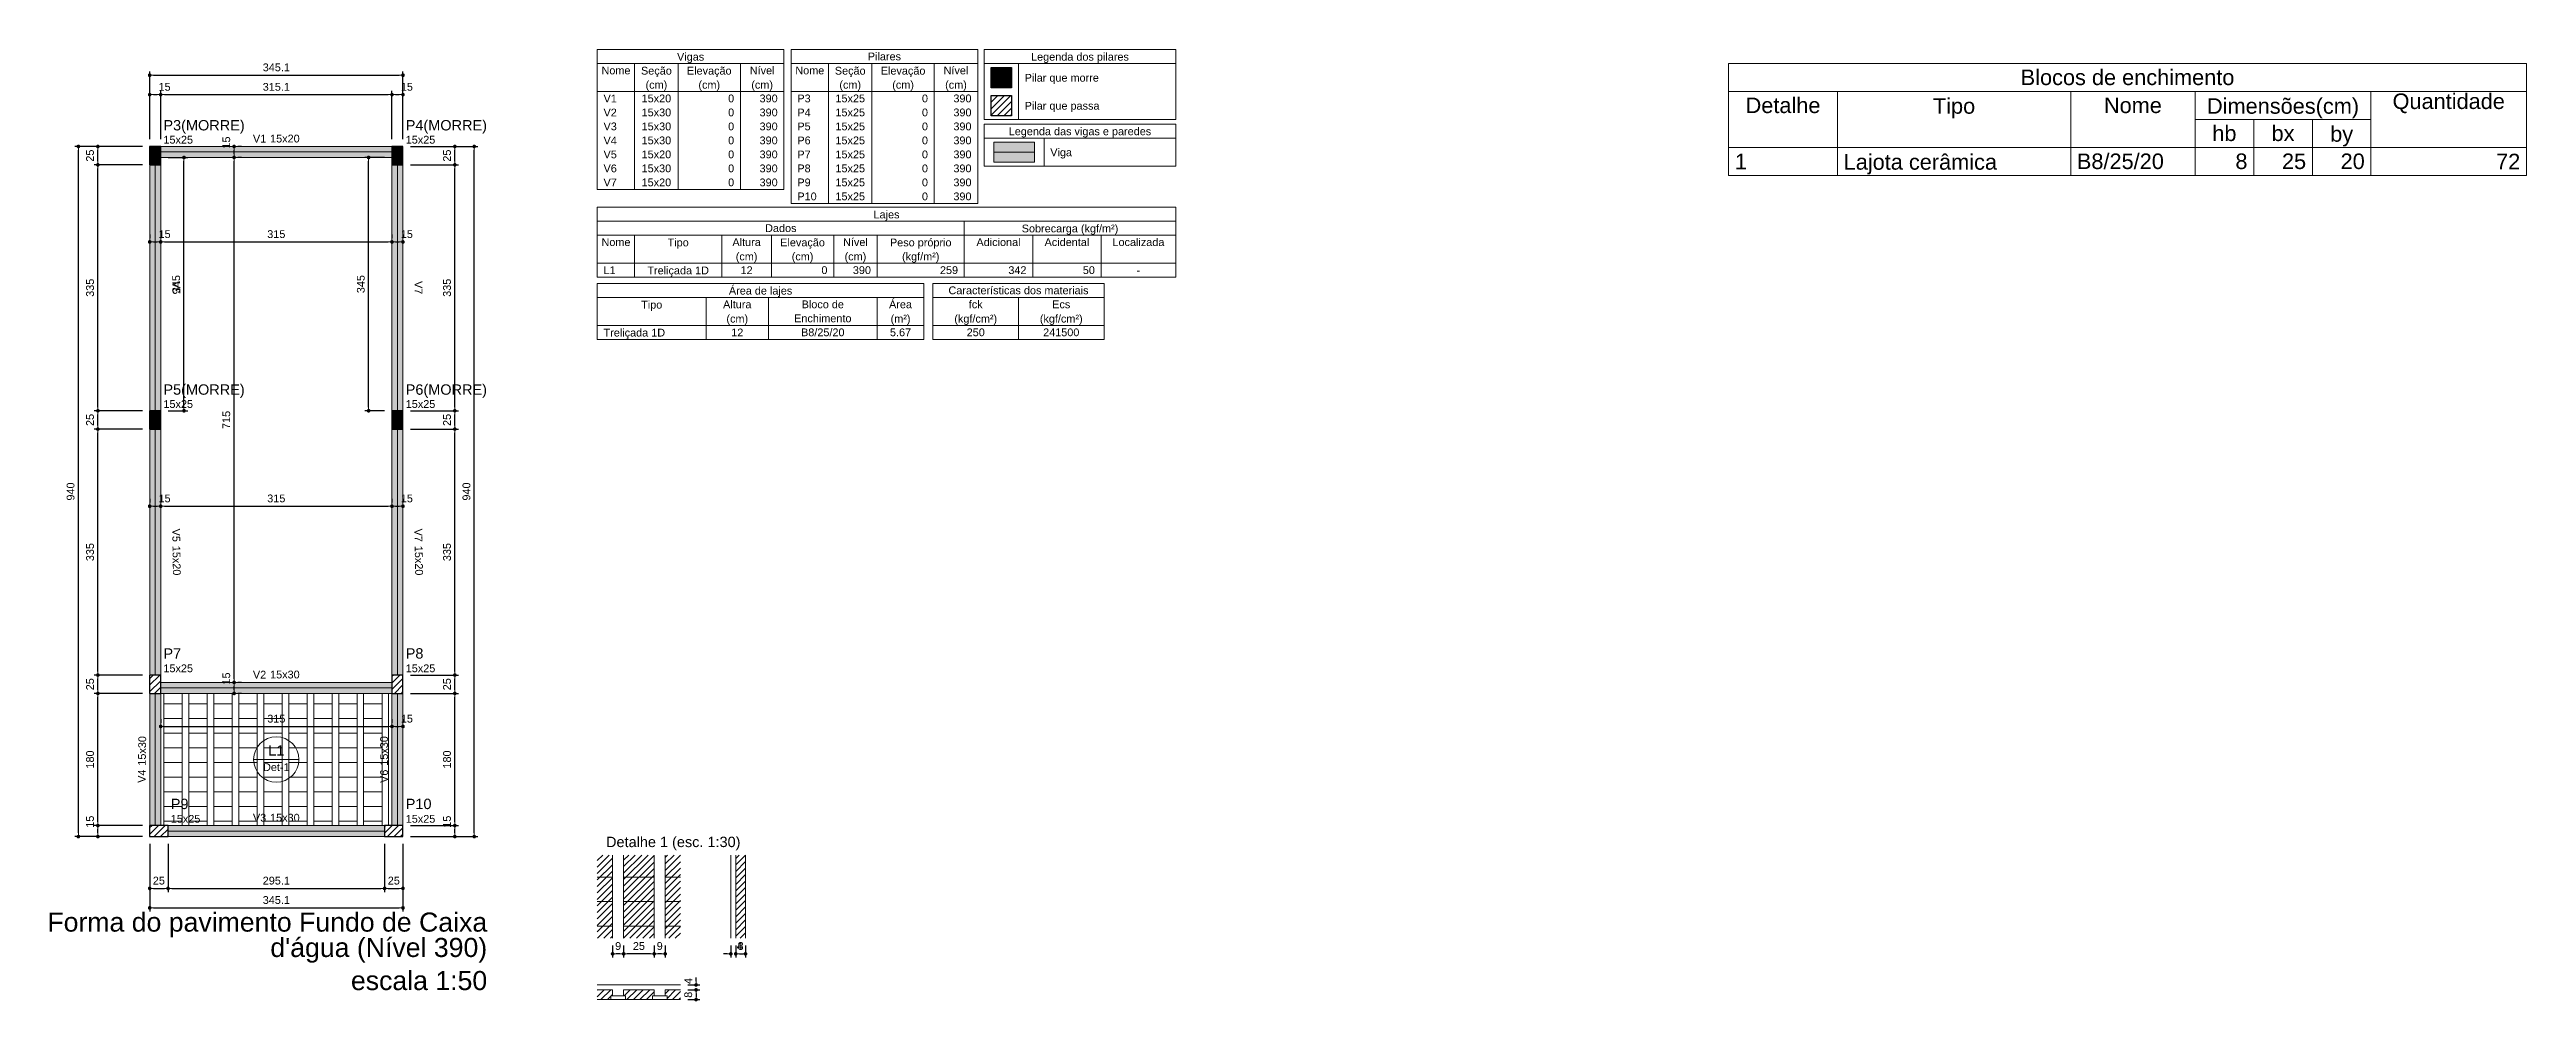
# Model space of a CAD drawing. Extents: x 5006 to 5323, y 875 to 3681.
# Drawn here: x 5201.9 to 5269.4, y 2222.5 to 2248.4 of the extents above; entities that cross this region are included whole.
import ezdxf

# ---------------------------------------------------------------- set-up
doc = ezdxf.new("R2010")
doc.units = 0
doc.header["$LTSCALE"] = 2
for name, color, linetype, lineweight in [('FO-Cotas', 5, 'Continuous', 5), ('FO-Eixos', 5, 'Continuous', 5), ('FO-Hachura pilar que morre', 106, 'Continuous', 5), ('FO-Hachura pilar que passa', 19, 'Continuous', 5), ('FO-Hachura viga', 43, 'Continuous', 5), ('FO-Hachuras das lajes', 1, 'Continuous', 20), ('FO-Pilares', 4, 'Continuous', 30), ('FO-Textos das lajes', 3, 'Continuous', 20), ('FO-Textos das vigas', 7, 'Continuous', 5), ('FO-Textos dos pilares', 7, 'Continuous', 5), ('FO-Títulos', 1, 'Continuous', 20), ('FO-Vigas', 1, 'Continuous', 20)]:
    doc.layers.add(name, color=color, linetype=linetype, lineweight=lineweight)
doc.styles.add('ARIAL', font='arial.ttf')
doc.styles.get("Standard").update_dxf_attribs({"font": 'arial.ttf'})
doc.dimstyles.new('UM_30.000000', dxfattribs={"dimtxt": 0.18, "dimasz": 0.1, "dimexe": 0.1, "dimexo": 0.2, "dimgap": 0, "dimtad": 1, "dimtih": 1, "dimtoh": 1, "dimdec": 1, "dimlfac": 30, "dimzin": 0, "dimdsep": 46, "dimtxsty": 'Standard', "dimcen": 0.09, "dimdle": 0.1, "dimadec": 1, "dimazin": 2, "dimtfac": 1, "dimtdec": 4, "dimtofl": 0, "dimtmove": 0, "dimatfit": 3, "dimfxl": 1, "dimtolj": 1, "dimarcsym": 0})
doc.dimstyles.new('UM_50.000000', dxfattribs={"dimtxt": 0.18, "dimasz": 0.1, "dimexe": 0.1, "dimexo": 0.2, "dimgap": 0, "dimtad": 1, "dimtih": 1, "dimtoh": 1, "dimdec": 1, "dimlfac": 50, "dimzin": 0, "dimdsep": 46, "dimtxsty": 'Standard', "dimcen": 0.09, "dimdle": 0.1, "dimadec": 1, "dimazin": 2, "dimtfac": 1, "dimtdec": 4, "dimtofl": 0, "dimtmove": 0, "dimatfit": 3, "dimfxl": 1, "dimtolj": 1, "dimarcsym": 0})
pattern_1 = [(45, (5194.6776, 2223.75368), (-0.08838835, 0.08838835), [])]

msp = doc.modelspace()

# ---------------------------------------------------------------- texts
at = {"layer": 'FO-Textos das lajes', "attachment_point": 8, "line_spacing_factor": 0.798, "style": 'ARIAL'}
for s, insert, char_height, width in [('Det-1', (5208.1031, 2228.736), 0.2118, 1.45698), ('L1', (5208.1031, 2229.1596), 0.2824, 0.884076)]:
    msp.add_mtext(s, dxfattribs=dict(at, insert=insert, char_height=char_height, width=width))
at = {"layer": 'FO-Textos das vigas', "linetype": 'Continuous', "line_spacing_factor": 0.798, "style": 'ARIAL'}
for s, insert, char_height, width, attachment_point in [('Nome', (5217.3563, 2247.7164), 0.2118, 1.590754, 8), ('Seção', (5218.4576, 2247.6469), 0.2118, 1.692539, 8), ('Vigas', (5219.3896, 2248.0279), 0.2118, 1.494786, 8), ('Elevação', (5219.8976, 2247.6469), 0.2118, 2.457381, 8), ('Nível', (5221.3381, 2247.7164), 0.2118, 1.361011, 8), ('Pilar que morre', (5228.4892, 2247.4561), 0.2118, 4.077217, 7), ('Legenda dos pilares', (5229.9971, 2248.0281), 0.2118, 3.836196, 8), ('Blocos de enchimento', (5258.5351, 2247.4198), 0.4236, 11.674933, 8), ('V1', (5217.0174, 2246.9539), 0.2118, 0.729944, 7), ('15x20', (5218.4577, 2246.9539), 0.2118, 1.619836, 8), ('(cm)', (5218.4576, 2247.2649), 0.2118, 1.192339, 8), ('(cm)', (5219.8976, 2247.2649), 0.2118, 1.192339, 8), ('0', (5220.5757, 2246.9539), 0.2118, 0.331528, 9), ('(cm)', (5221.3386, 2247.2649), 0.2118, 1.192339, 8), ('390', (5221.7617, 2246.9539), 0.2118, 0.994585, 9), ('Detalhe', (5249.1499, 2246.6574), 0.4236, 4.08979, 8), ('Tipo', (5253.8092, 2246.5177), 0.4236, 2.30822, 8), ('Nome', (5258.6809, 2246.6574), 0.4236, 3.165111, 8), ('Dimensões(cm)', (5262.7712, 2246.5177), 0.4236, 8.307041, 8), ('Quantidade', (5267.2849, 2246.6574), 0.4236, 6.135553, 8), ('V2', (5217.0174, 2246.5726), 0.2118, 0.729944, 7), ('V3', (5217.0174, 2246.1914), 0.2118, 0.729944, 7), ('15x30', (5218.4577, 2246.5726), 0.2118, 1.619836, 8), ('15x30', (5218.4577, 2246.1914), 0.2118, 1.619836, 8), ('0', (5220.5757, 2246.5726), 0.2118, 0.331528, 9), ('0', (5220.5757, 2246.1914), 0.2118, 0.331528, 9), ('390', (5221.7617, 2246.5726), 0.2118, 0.994585, 9), ('390', (5221.7617, 2246.1914), 0.2118, 0.994585, 9), ('Pilar que passa', (5228.4892, 2246.6931), 0.2118, 4.115023, 7), ('hb', (5261.1739, 2245.8949), 0.4236, 1.31981, 8), ('bx', (5262.7711, 2245.8949), 0.4236, 1.253182, 8), ('V1', (5207.8275, 2245.8596), 0.2118, 0.729944, 9), ('15x20', (5207.9334, 2245.8596), 0.2118, 1.619836, 7), ('V4', (5217.0174, 2245.8102), 0.2118, 0.729944, 7), ('15x30', (5218.4577, 2245.8102), 0.2118, 1.619836, 8), ('0', (5220.5757, 2245.8102), 0.2118, 0.331528, 9), ('390', (5221.7617, 2245.8102), 0.2118, 0.994585, 9), ('Legenda das vigas e paredes', (5229.9962, 2245.9968), 0.2118, 5.591729, 8), ('Viga', (5229.1877, 2245.4248), 0.2118, 1.195247, 7), ('by', (5264.3682, 2245.7547), 0.4236, 1.253182, 8), ('V5', (5217.0174, 2245.4289), 0.2118, 0.729944, 7), ('V6', (5217.0174, 2245.0477), 0.2118, 0.729944, 7), ('15x20', (5218.4577, 2245.4289), 0.2118, 1.619836, 8), ('15x30', (5218.4577, 2245.0477), 0.2118, 1.619836, 8), ('0', (5220.5757, 2245.4289), 0.2118, 0.331528, 9), ('0', (5220.5757, 2245.0477), 0.2118, 0.331528, 9), ('390', (5221.7617, 2245.4289), 0.2118, 0.994585, 9), ('390', (5221.7617, 2245.0477), 0.2118, 0.994585, 9), ('1', (5247.8367, 2245.1324), 0.4236, 0.659905, 7), ('Lajota cerâmica', (5250.8022, 2244.9927), 0.4236, 8.375986, 7), ('B8/25/20', (5257.1559, 2245.1324), 0.4236, 4.750274, 7), ('8', (5261.803, 2245.1324), 0.4236, 0.659905, 9), ('25', (5263.4002, 2245.1324), 0.4236, 1.31981, 9), ('20', (5264.9974, 2245.1324), 0.4236, 1.31981, 9), ('72', (5269.2334, 2245.1324), 0.4236, 1.31981, 9), ('V7', (5217.0174, 2244.6664), 0.2118, 0.729944, 7), ('15x20', (5218.4577, 2244.6664), 0.2118, 1.619836, 8), ('0', (5220.5757, 2244.6664), 0.2118, 0.331528, 9), ('390', (5221.7617, 2244.6664), 0.2118, 0.994585, 9), ('Dados', (5221.8465, 2243.4197), 0.2118, 1.724529, 8), ('Lajes', (5224.7266, 2243.7306), 0.2118, 1.42499, 8), ('Nome', (5217.3563, 2243.0384), 0.2118, 1.590754, 8), ('Tipo', (5219.0506, 2242.9686), 0.2118, 1.160349, 8), ('Altura', (5220.9145, 2243.0384), 0.2118, 1.558765, 8), ('Elevação', (5222.4396, 2242.9686), 0.2118, 2.457381, 8), ('Nível', (5223.8797, 2243.0384), 0.2118, 1.361011, 8), ('Peso próprio', (5225.6586, 2242.9686), 0.2118, 3.382171, 8), ('Adicional', (5227.7769, 2243.0384), 0.2118, 2.425391, 8), ('Sobrecarga (kgf/m²)', (5229.7256, 2243.3496), 0.2118, 5.301545, 8), ('Acidental', (5229.6407, 2243.0384), 0.2118, 2.457381, 8), ('Localizada', (5231.5893, 2243.0384), 0.2118, 2.855797, 8), ('L1', (5217.0174, 2242.276), 0.2118, 0.663057, 7), ('Treliçada 1D', (5219.0506, 2242.2056), 0.2118, 3.382171, 8), ('(cm)', (5220.9146, 2242.5876), 0.2118, 1.192339, 8), ('12', (5220.9145, 2242.276), 0.2118, 0.663057, 8), ('(cm)', (5222.4396, 2242.5876), 0.2118, 1.192339, 8), ('0', (5223.1173, 2242.276), 0.2118, 0.331528, 9), ('(cm)', (5223.8796, 2242.5876), 0.2118, 1.192339, 8), ('390', (5224.3033, 2242.276), 0.2118, 0.994585, 9), ('(kgf/m²)', (5225.6586, 2242.5876), 0.2118, 2.053149, 8), ('259', (5226.6755, 2242.276), 0.2118, 0.994585, 9), ('342', (5228.5393, 2242.276), 0.2118, 0.994585, 9), ('50', (5230.4032, 2242.276), 0.2118, 0.663057, 9), ('-', (5231.5893, 2242.276), 0.2118, 0.197754, 8), ('Área de lajes', (5221.2956, 2241.6552), 0.2118, 3.481047, 8), ('Características dos materiais', (5228.3217, 2241.7252), 0.2118, 7.697855, 8), ('Tipo', (5218.3306, 2241.2742), 0.2118, 1.160349, 8), ('Altura', (5220.6604, 2241.344), 0.2118, 1.558765, 8), ('(cm)', (5220.6606, 2240.8932), 0.2118, 1.192339, 8), ('Enchimento', (5222.9902, 2240.9628), 0.2118, 3.152427, 8), ('Bloco de', (5222.9902, 2241.344), 0.2118, 2.323606, 8), ('Área', (5225.1082, 2241.344), 0.2118, 1.259226, 8), ('(m²)', (5225.1086, 2240.8932), 0.2118, 1.090554, 8), ('(kgf/cm²)', (5227.1565, 2240.8931), 0.2118, 2.352688, 8), ('fck', (5227.1568, 2241.344), 0.2118, 0.764842, 8), ('(kgf/cm²)', (5229.4865, 2240.8931), 0.2118, 2.352688, 8), ('Ecs', (5229.4866, 2241.344), 0.2118, 0.997493, 8), ('Treliçada 1D', (5217.0176, 2240.5112), 0.2118, 3.382171, 7), ('12', (5220.6604, 2240.5815), 0.2118, 0.663057, 8), ('B8/25/20', (5222.9902, 2240.5815), 0.2118, 2.387586, 8), ('5.67', (5225.1082, 2240.5815), 0.2118, 1.160349, 8), ('250', (5227.1568, 2240.5815), 0.2118, 0.994585, 8), ('241500', (5229.4866, 2240.5815), 0.2118, 1.98917, 8), ('V2', (5207.8275, 2231.2596), 0.2118, 0.729944, 9), ('15x30', (5207.9334, 2231.2596), 0.2118, 1.619836, 7), ('V3', (5207.8275, 2227.3596), 0.2118, 0.729944, 9), ('15x30', (5207.9334, 2227.3596), 0.2118, 1.619836, 7)]:
    msp.add_mtext(s, dxfattribs=dict(at, insert=insert, char_height=char_height, width=width, attachment_point=attachment_point))
at = {"layer": 'FO-Textos das vigas', "linetype": 'Continuous', "char_height": 0.2118, "line_spacing_factor": 0.798, "style": 'ARIAL'}
for s, insert, width, attachment_point, rotation in [('V5', (5205.2707, 2241.9037), 0.729944, 8, 271), ('V7', (5211.8707, 2241.9037), 0.729944, 8, 271), ('V5', (5205.271, 2234.9793), 0.729944, 9, 271), ('V7', (5211.871, 2234.9793), 0.729944, 9, 271), ('15x20', (5205.271, 2234.8734), 1.619836, 7, 271), ('15x20', (5211.871, 2234.8734), 1.619836, 7, 271), ('15x30', (5204.5473, 2228.884), 1.619836, 7, 89), ('15x30', (5211.1477, 2228.8839), 1.619836, 7, 90), ('V4', (5204.5473, 2228.7781), 0.729944, 9, 89), ('V6', (5211.1477, 2228.778), 0.729944, 9, 90)]:
    msp.add_mtext(s, dxfattribs=dict(at, insert=insert, width=width, attachment_point=attachment_point, rotation=rotation))
at = {"layer": 'FO-Textos dos pilares', "linetype": 'Continuous', "line_spacing_factor": 0.798, "style": 'ARIAL'}
for s, insert, char_height, width, attachment_point in [('Nome', (5222.6365, 2247.7164), 0.2118, 1.590754, 8), ('Seção', (5223.7378, 2247.6464), 0.2118, 1.692539, 8), ('Pilares', (5224.6698, 2248.0976), 0.2118, 1.826314, 8), ('Elevação', (5225.1778, 2247.6464), 0.2118, 2.457381, 8), ('Nível', (5226.6184, 2247.7164), 0.2118, 1.361011, 8), ('P3', (5222.2977, 2246.9539), 0.2118, 0.729944, 7), ('15x25', (5223.7379, 2246.9539), 0.2118, 1.619836, 8), ('(cm)', (5223.7378, 2247.2654), 0.2118, 1.192339, 8), ('(cm)', (5225.1778, 2247.2654), 0.2118, 1.192339, 8), ('0', (5225.8559, 2246.9539), 0.2118, 0.331528, 9), ('(cm)', (5226.6188, 2247.2654), 0.2118, 1.192339, 8), ('390', (5227.042, 2246.9539), 0.2118, 0.994585, 9), ('P3(MORRE)', (5205.0276, 2246.1057), 0.2824, 4.459153, 7), ('P4(MORRE)', (5211.6286, 2246.1057), 0.2824, 4.459153, 7), ('P4', (5222.2977, 2246.5726), 0.2118, 0.729944, 7), ('P5', (5222.2977, 2246.1914), 0.2118, 0.729944, 7), ('15x25', (5223.7379, 2246.5726), 0.2118, 1.619836, 8), ('15x25', (5223.7379, 2246.1914), 0.2118, 1.619836, 8), ('0', (5225.8559, 2246.5726), 0.2118, 0.331528, 9), ('0', (5225.8559, 2246.1914), 0.2118, 0.331528, 9), ('390', (5227.042, 2246.5726), 0.2118, 0.994585, 9), ('390', (5227.042, 2246.1914), 0.2118, 0.994585, 9), ('15x25', (5205.0276, 2245.8287), 0.2118, 1.619836, 7), ('15x25', (5211.6286, 2245.8287), 0.2118, 1.619836, 7), ('P6', (5222.2977, 2245.8102), 0.2118, 0.729944, 7), ('15x25', (5223.7379, 2245.8102), 0.2118, 1.619836, 8), ('0', (5225.8559, 2245.8102), 0.2118, 0.331528, 9), ('390', (5227.042, 2245.8102), 0.2118, 0.994585, 9), ('P7', (5222.2977, 2245.4289), 0.2118, 0.729944, 7), ('P8', (5222.2977, 2245.0477), 0.2118, 0.729944, 7), ('15x25', (5223.7379, 2245.4289), 0.2118, 1.619836, 8), ('15x25', (5223.7379, 2245.0477), 0.2118, 1.619836, 8), ('0', (5225.8559, 2245.4289), 0.2118, 0.331528, 9), ('0', (5225.8559, 2245.0477), 0.2118, 0.331528, 9), ('390', (5227.042, 2245.4289), 0.2118, 0.994585, 9), ('390', (5227.042, 2245.0477), 0.2118, 0.994585, 9), ('P9', (5222.2977, 2244.6664), 0.2118, 0.729944, 7), ('P10', (5222.2977, 2244.2852), 0.2118, 1.061472, 7), ('15x25', (5223.7379, 2244.6664), 0.2118, 1.619836, 8), ('15x25', (5223.7379, 2244.2852), 0.2118, 1.619836, 8), ('0', (5225.8559, 2244.6664), 0.2118, 0.331528, 9), ('0', (5225.8559, 2244.2852), 0.2118, 0.331528, 9), ('390', (5227.042, 2244.6664), 0.2118, 0.994585, 9), ('390', (5227.042, 2244.2852), 0.2118, 0.994585, 9), ('P5(MORRE)', (5205.0276, 2238.9057), 0.2824, 4.459153, 7), ('P6(MORRE)', (5211.6286, 2238.9057), 0.2824, 4.459153, 7), ('15x25', (5205.0276, 2238.6287), 0.2118, 1.619836, 7), ('15x25', (5211.6286, 2238.6287), 0.2118, 1.619836, 7), ('15x25', (5205.0276, 2231.4287), 0.2118, 1.619836, 7), ('P7', (5205.0276, 2231.7993), 0.2824, 0.973259, 7), ('15x25', (5211.6286, 2231.4287), 0.2118, 1.619836, 7), ('P8', (5211.6286, 2231.7993), 0.2824, 0.973259, 7), ('15x25', (5205.2276, 2227.3287), 0.2118, 1.619836, 7), ('P9', (5205.2276, 2227.6993), 0.2824, 0.973259, 7), ('15x25', (5211.6286, 2227.3287), 0.2118, 1.619836, 7), ('P10', (5211.6286, 2227.6993), 0.2824, 1.415296, 7)]:
    msp.add_mtext(s, dxfattribs=dict(at, insert=insert, char_height=char_height, width=width, attachment_point=attachment_point))
at = {"layer": 'FO-Títulos', "linetype": 'Continuous', "insert": (5218.9166, 2226.5827), "char_height": 0.2824, "width": 7.382806, "attachment_point": 8, "line_spacing_factor": 0.798, "style": 'ARIAL'}
msp.add_mtext('Detalhe 1 (esc. 1:30)', dxfattribs=at)
at = {"layer": 'FO-Títulos', "char_height": 0.519611, "attachment_point": 9, "line_spacing_factor": 0.798, "style": 'ARIAL'}
for s, insert, width in [("Forma do pavimento Fundo de Caixa d'água (Nível 390)", (5213.8476, 2223.5171), 12.267855), ('escala 1:50', (5213.848, 2222.765), 26.167379)]:
    msp.add_mtext(s, dxfattribs=dict(at, insert=insert, width=width))

# ---------------------------------------------------------------- blocks, each defined once
blk = doc.blocks.new('_DOT')
at = {"color": 0, "linetype": 'ByBlock'}
blk.add_line((-0.5, 0), (-1, 0), dxfattribs=at)
at = {"color": 0, "linetype": 'ByBlock', "const_width": 0.5}
blk.add_lwpolyline([(-0.25, 0, 1), (0.25, 0, 1)], format="xyb", close=True, dxfattribs=at)
blk = doc.blocks.new('*D781')
at = {"layer": 'Defpoints', "color": 0, "transparency": 16777216}
for p in [(5204.953, 2247.166), (5204.653, 2245.754), (5204.953, 2245.754)]:
    blk.add_point(p, dxfattribs=at)
at = {"layer": 'FO-Cotas', "color": 0, "lineweight": -2, "transparency": 16777216}
for p, q in [((5204.653, 2245.954), (5204.653, 2247.266)), ((5204.753, 2247.166), (5204.853, 2247.166)), ((5204.953, 2245.954), (5204.953, 2247.266))]:
    blk.add_line(p, q, dxfattribs=at)
at = {"layer": 'FO-Cotas', "color": 0, "lineweight": -2, "transparency": 16777216, "xscale": 0.1, "yscale": 0.1, "zscale": 0.1, "rotation": 180}
blk.add_blockref('_DOT', (5204.653, 2247.166), dxfattribs=at)
at = {"layer": 'FO-Cotas', "color": 0, "lineweight": -2, "transparency": 16777216, "xscale": 0.1, "yscale": 0.1, "zscale": 0.1}
blk.add_blockref('_DOT', (5204.953, 2247.166), dxfattribs=at)
at = {"layer": 'FO-Cotas', "transparency": 16777216, "insert": (5205.059, 2247.377), "char_height": 0.2118, "attachment_point": 5, "rotation": 0.00573, "style": 'ARIAL'}
blk.add_mtext('\\A1;15', dxfattribs=at)
blk = doc.blocks.new('*D782')
at = {"layer": 'Defpoints', "color": 0, "transparency": 16777216}
for p in [(5211.254, 2247.166), (5204.953, 2245.754), (5211.254, 2245.754)]:
    blk.add_point(p, dxfattribs=at)
at = {"layer": 'FO-Cotas', "color": 0, "lineweight": -2, "transparency": 16777216}
for p, q in [((5204.953, 2245.954), (5204.953, 2247.266)), ((5205.053, 2247.166), (5211.154, 2247.166)), ((5211.254, 2245.954), (5211.254, 2247.266))]:
    blk.add_line(p, q, dxfattribs=at)
at = {"layer": 'FO-Cotas', "color": 0, "lineweight": -2, "transparency": 16777216, "xscale": 0.1, "yscale": 0.1, "zscale": 0.1, "rotation": 180}
blk.add_blockref('_DOT', (5204.953, 2247.166), dxfattribs=at)
at = {"layer": 'FO-Cotas', "color": 0, "lineweight": -2, "transparency": 16777216, "xscale": 0.1, "yscale": 0.1, "zscale": 0.1}
blk.add_blockref('_DOT', (5211.254, 2247.166), dxfattribs=at)
at = {"layer": 'FO-Cotas', "transparency": 16777216, "insert": (5208.103, 2247.377), "char_height": 0.2118, "attachment_point": 5, "rotation": 0.00573, "style": 'ARIAL'}
blk.add_mtext('\\A1;315.1', dxfattribs=at)
blk = doc.blocks.new('*D783')
at = {"layer": 'Defpoints', "color": 0, "transparency": 16777216}
for p in [(5211.554, 2247.166), (5211.254, 2245.754), (5211.554, 2245.754)]:
    blk.add_point(p, dxfattribs=at)
at = {"layer": 'FO-Cotas', "color": 0, "lineweight": -2, "transparency": 16777216}
for p, q in [((5211.254, 2245.954), (5211.254, 2247.266)), ((5211.354, 2247.166), (5211.454, 2247.166)), ((5211.554, 2245.954), (5211.554, 2247.266))]:
    blk.add_line(p, q, dxfattribs=at)
at = {"layer": 'FO-Cotas', "color": 0, "lineweight": -2, "transparency": 16777216, "xscale": 0.1, "yscale": 0.1, "zscale": 0.1, "rotation": 180}
blk.add_blockref('_DOT', (5211.254, 2247.166), dxfattribs=at)
at = {"layer": 'FO-Cotas', "color": 0, "lineweight": -2, "transparency": 16777216, "xscale": 0.1, "yscale": 0.1, "zscale": 0.1}
blk.add_blockref('_DOT', (5211.554, 2247.166), dxfattribs=at)
at = {"layer": 'FO-Cotas', "transparency": 16777216, "insert": (5211.66, 2247.377), "char_height": 0.2118, "attachment_point": 5, "rotation": 0.00573, "style": 'ARIAL'}
blk.add_mtext('\\A1;15', dxfattribs=at)
blk = doc.blocks.new('*D784')
at = {"layer": 'Defpoints', "color": 0, "transparency": 16777216}
for p in [(5211.554, 2247.695), (5204.653, 2245.754), (5211.554, 2245.754)]:
    blk.add_point(p, dxfattribs=at)
at = {"layer": 'FO-Cotas', "color": 0, "lineweight": -2, "transparency": 16777216}
for p, q in [((5204.653, 2245.954), (5204.653, 2247.795)), ((5204.753, 2247.695), (5211.454, 2247.695)), ((5211.554, 2245.954), (5211.554, 2247.795))]:
    blk.add_line(p, q, dxfattribs=at)
at = {"layer": 'FO-Cotas', "color": 0, "lineweight": -2, "transparency": 16777216, "xscale": 0.1, "yscale": 0.1, "zscale": 0.1, "rotation": 180}
blk.add_blockref('_DOT', (5204.653, 2247.695), dxfattribs=at)
at = {"layer": 'FO-Cotas', "color": 0, "lineweight": -2, "transparency": 16777216, "xscale": 0.1, "yscale": 0.1, "zscale": 0.1}
blk.add_blockref('_DOT', (5211.554, 2247.695), dxfattribs=at)
at = {"layer": 'FO-Cotas', "transparency": 16777216, "insert": (5208.103, 2247.907), "char_height": 0.2118, "attachment_point": 5, "rotation": 0.00573, "style": 'ARIAL'}
blk.add_mtext('\\A1;345.1', dxfattribs=at)
blk = doc.blocks.new('*D785')
at = {"layer": 'Defpoints', "color": 0, "transparency": 16777216}
for p in [(5204.653, 2226.954), (5205.153, 2226.954), (5205.153, 2225.542)]:
    blk.add_point(p, dxfattribs=at)
at = {"layer": 'FO-Cotas', "color": 0, "lineweight": -2, "transparency": 16777216}
for p, q in [((5204.653, 2226.754), (5204.653, 2225.442)), ((5205.153, 2226.754), (5205.153, 2225.442)), ((5204.753, 2225.542), (5205.053, 2225.542))]:
    blk.add_line(p, q, dxfattribs=at)
at = {"layer": 'FO-Cotas', "color": 0, "lineweight": -2, "transparency": 16777216, "xscale": 0.1, "yscale": 0.1, "zscale": 0.1, "rotation": 180}
blk.add_blockref('_DOT', (5204.653, 2225.542), dxfattribs=at)
at = {"layer": 'FO-Cotas', "color": 0, "lineweight": -2, "transparency": 16777216, "xscale": 0.1, "yscale": 0.1, "zscale": 0.1}
blk.add_blockref('_DOT', (5205.153, 2225.542), dxfattribs=at)
at = {"layer": 'FO-Cotas', "transparency": 16777216, "insert": (5204.903, 2225.753), "char_height": 0.2118, "attachment_point": 5, "rotation": 0.00573, "style": 'ARIAL'}
blk.add_mtext('\\A1;25', dxfattribs=at)
blk = doc.blocks.new('*D786')
at = {"layer": 'Defpoints', "color": 0, "transparency": 16777216}
for p in [(5205.153, 2226.954), (5211.054, 2226.954), (5211.054, 2225.542)]:
    blk.add_point(p, dxfattribs=at)
at = {"layer": 'FO-Cotas', "color": 0, "lineweight": -2, "transparency": 16777216}
for p, q in [((5205.153, 2226.754), (5205.153, 2225.442)), ((5211.054, 2226.754), (5211.054, 2225.442)), ((5205.253, 2225.542), (5210.954, 2225.542))]:
    blk.add_line(p, q, dxfattribs=at)
at = {"layer": 'FO-Cotas', "color": 0, "lineweight": -2, "transparency": 16777216, "xscale": 0.1, "yscale": 0.1, "zscale": 0.1, "rotation": 180}
blk.add_blockref('_DOT', (5205.153, 2225.542), dxfattribs=at)
at = {"layer": 'FO-Cotas', "color": 0, "lineweight": -2, "transparency": 16777216, "xscale": 0.1, "yscale": 0.1, "zscale": 0.1}
blk.add_blockref('_DOT', (5211.054, 2225.542), dxfattribs=at)
at = {"layer": 'FO-Cotas', "transparency": 16777216, "insert": (5208.103, 2225.753), "char_height": 0.2118, "attachment_point": 5, "rotation": 0.00573, "style": 'ARIAL'}
blk.add_mtext('\\A1;295.1', dxfattribs=at)
blk = doc.blocks.new('*D787')
at = {"layer": 'Defpoints', "color": 0, "transparency": 16777216}
for p in [(5211.054, 2226.954), (5211.554, 2226.954), (5211.554, 2225.542)]:
    blk.add_point(p, dxfattribs=at)
at = {"layer": 'FO-Cotas', "color": 0, "lineweight": -2, "transparency": 16777216}
for p, q in [((5211.054, 2226.754), (5211.054, 2225.442)), ((5211.554, 2226.754), (5211.554, 2225.442)), ((5211.154, 2225.542), (5211.454, 2225.542))]:
    blk.add_line(p, q, dxfattribs=at)
at = {"layer": 'FO-Cotas', "color": 0, "lineweight": -2, "transparency": 16777216, "xscale": 0.1, "yscale": 0.1, "zscale": 0.1, "rotation": 180}
blk.add_blockref('_DOT', (5211.054, 2225.542), dxfattribs=at)
at = {"layer": 'FO-Cotas', "color": 0, "lineweight": -2, "transparency": 16777216, "xscale": 0.1, "yscale": 0.1, "zscale": 0.1}
blk.add_blockref('_DOT', (5211.554, 2225.542), dxfattribs=at)
at = {"layer": 'FO-Cotas', "transparency": 16777216, "insert": (5211.304, 2225.753), "char_height": 0.2118, "attachment_point": 5, "rotation": 0.00573, "style": 'ARIAL'}
blk.add_mtext('\\A1;25', dxfattribs=at)
blk = doc.blocks.new('*D788')
at = {"layer": 'Defpoints', "color": 0, "transparency": 16777216}
for p in [(5204.653, 2226.954), (5211.554, 2226.954), (5211.554, 2225.012)]:
    blk.add_point(p, dxfattribs=at)
at = {"layer": 'FO-Cotas', "color": 0, "lineweight": -2, "transparency": 16777216}
for p, q in [((5204.653, 2226.754), (5204.653, 2224.912)), ((5211.554, 2226.754), (5211.554, 2224.912)), ((5204.753, 2225.012), (5211.454, 2225.012))]:
    blk.add_line(p, q, dxfattribs=at)
at = {"layer": 'FO-Cotas', "color": 0, "lineweight": -2, "transparency": 16777216, "xscale": 0.1, "yscale": 0.1, "zscale": 0.1, "rotation": 180}
blk.add_blockref('_DOT', (5204.653, 2225.012), dxfattribs=at)
at = {"layer": 'FO-Cotas', "color": 0, "lineweight": -2, "transparency": 16777216, "xscale": 0.1, "yscale": 0.1, "zscale": 0.1}
blk.add_blockref('_DOT', (5211.554, 2225.012), dxfattribs=at)
at = {"layer": 'FO-Cotas', "transparency": 16777216, "insert": (5208.103, 2225.224), "char_height": 0.2118, "attachment_point": 5, "rotation": 0.00573, "style": 'ARIAL'}
blk.add_mtext('\\A1;345.1', dxfattribs=at)
blk = doc.blocks.new('*D789')
at = {"layer": 'Defpoints', "color": 0, "transparency": 16777216}
for p in [(5203.241, 2227.254), (5204.653, 2227.254), (5204.653, 2226.954)]:
    blk.add_point(p, dxfattribs=at)
at = {"layer": 'FO-Cotas', "color": 0, "lineweight": -2, "transparency": 16777216}
for p, q in [((5204.453, 2227.254), (5203.141, 2227.254)), ((5204.453, 2226.954), (5203.141, 2226.954)), ((5203.241, 2227.054), (5203.241, 2227.154))]:
    blk.add_line(p, q, dxfattribs=at)
at = {"layer": 'FO-Cotas', "color": 0, "lineweight": -2, "transparency": 16777216, "xscale": 0.1, "yscale": 0.1, "zscale": 0.1}
for p, rotation in [((5203.241, 2227.254), 90), ((5203.241, 2226.954), 270)]:
    blk.add_blockref('_DOT', p, dxfattribs=dict(at, rotation=rotation))
at = {"layer": 'FO-Cotas', "transparency": 16777216, "insert": (5203.029, 2227.36), "char_height": 0.2118, "attachment_point": 5, "rotation": 90, "style": 'ARIAL'}
blk.add_mtext('\\A1;15', dxfattribs=at)
blk = doc.blocks.new('*D790')
at = {"layer": 'Defpoints', "color": 0, "transparency": 16777216}
for p in [(5203.241, 2230.854), (5204.653, 2230.854), (5204.653, 2227.254)]:
    blk.add_point(p, dxfattribs=at)
at = {"layer": 'FO-Cotas', "color": 0, "lineweight": -2, "transparency": 16777216}
for p, q in [((5204.453, 2230.854), (5203.141, 2230.854)), ((5203.241, 2227.354), (5203.241, 2230.754)), ((5204.453, 2227.254), (5203.141, 2227.254))]:
    blk.add_line(p, q, dxfattribs=at)
at = {"layer": 'FO-Cotas', "color": 0, "lineweight": -2, "transparency": 16777216, "xscale": 0.1, "yscale": 0.1, "zscale": 0.1}
for p, rotation in [((5203.241, 2230.854), 90), ((5203.241, 2227.254), 270)]:
    blk.add_blockref('_DOT', p, dxfattribs=dict(at, rotation=rotation))
at = {"layer": 'FO-Cotas', "transparency": 16777216, "insert": (5203.029, 2229.054), "char_height": 0.2118, "attachment_point": 5, "rotation": 90, "style": 'ARIAL'}
blk.add_mtext('\\A1;180', dxfattribs=at)
blk = doc.blocks.new('*D791')
at = {"layer": 'Defpoints', "color": 0, "transparency": 16777216}
for p in [(5203.241, 2231.354), (5204.653, 2231.354), (5204.653, 2230.854)]:
    blk.add_point(p, dxfattribs=at)
at = {"layer": 'FO-Cotas', "color": 0, "lineweight": -2, "transparency": 16777216}
for p, q in [((5204.453, 2231.354), (5203.141, 2231.354)), ((5204.453, 2230.854), (5203.141, 2230.854)), ((5203.241, 2230.954), (5203.241, 2231.254))]:
    blk.add_line(p, q, dxfattribs=at)
at = {"layer": 'FO-Cotas', "color": 0, "lineweight": -2, "transparency": 16777216, "xscale": 0.1, "yscale": 0.1, "zscale": 0.1}
for p, rotation in [((5203.241, 2231.354), 90), ((5203.241, 2230.854), 270)]:
    blk.add_blockref('_DOT', p, dxfattribs=dict(at, rotation=rotation))
at = {"layer": 'FO-Cotas', "transparency": 16777216, "insert": (5203.029, 2231.104), "char_height": 0.2118, "attachment_point": 5, "rotation": 90, "style": 'ARIAL'}
blk.add_mtext('\\A1;25', dxfattribs=at)
blk = doc.blocks.new('*D792')
at = {"layer": 'Defpoints', "color": 0, "transparency": 16777216}
for p in [(5203.241, 2238.054), (5204.653, 2238.054), (5204.653, 2231.354)]:
    blk.add_point(p, dxfattribs=at)
at = {"layer": 'FO-Cotas', "color": 0, "lineweight": -2, "transparency": 16777216}
for p, q in [((5204.453, 2238.054), (5203.141, 2238.054)), ((5203.241, 2231.454), (5203.241, 2237.954)), ((5204.453, 2231.354), (5203.141, 2231.354))]:
    blk.add_line(p, q, dxfattribs=at)
at = {"layer": 'FO-Cotas', "color": 0, "lineweight": -2, "transparency": 16777216, "xscale": 0.1, "yscale": 0.1, "zscale": 0.1}
for p, rotation in [((5203.241, 2238.054), 90), ((5203.241, 2231.354), 270)]:
    blk.add_blockref('_DOT', p, dxfattribs=dict(at, rotation=rotation))
at = {"layer": 'FO-Cotas', "transparency": 16777216, "insert": (5203.029, 2234.704), "char_height": 0.2118, "attachment_point": 5, "rotation": 90, "style": 'ARIAL'}
blk.add_mtext('\\A1;335', dxfattribs=at)
blk = doc.blocks.new('*D793')
at = {"layer": 'Defpoints', "color": 0, "transparency": 16777216}
for p in [(5203.241, 2238.554), (5204.653, 2238.554), (5204.653, 2238.054)]:
    blk.add_point(p, dxfattribs=at)
at = {"layer": 'FO-Cotas', "color": 0, "lineweight": -2, "transparency": 16777216}
for p, q in [((5204.453, 2238.554), (5203.141, 2238.554)), ((5203.241, 2238.154), (5203.241, 2238.454)), ((5204.453, 2238.054), (5203.141, 2238.054))]:
    blk.add_line(p, q, dxfattribs=at)
at = {"layer": 'FO-Cotas', "color": 0, "lineweight": -2, "transparency": 16777216, "xscale": 0.1, "yscale": 0.1, "zscale": 0.1}
for p, rotation in [((5203.241, 2238.554), 90), ((5203.241, 2238.054), 270)]:
    blk.add_blockref('_DOT', p, dxfattribs=dict(at, rotation=rotation))
at = {"layer": 'FO-Cotas', "transparency": 16777216, "insert": (5203.029, 2238.304), "char_height": 0.2118, "attachment_point": 5, "rotation": 90, "style": 'ARIAL'}
blk.add_mtext('\\A1;25', dxfattribs=at)
blk = doc.blocks.new('*D794')
at = {"layer": 'Defpoints', "color": 0, "transparency": 16777216}
for p in [(5203.241, 2245.254), (5204.653, 2245.254), (5204.653, 2238.554)]:
    blk.add_point(p, dxfattribs=at)
at = {"layer": 'FO-Cotas', "color": 0, "lineweight": -2, "transparency": 16777216}
for p, q in [((5204.453, 2245.254), (5203.141, 2245.254)), ((5203.241, 2238.654), (5203.241, 2245.154)), ((5204.453, 2238.554), (5203.141, 2238.554))]:
    blk.add_line(p, q, dxfattribs=at)
at = {"layer": 'FO-Cotas', "color": 0, "lineweight": -2, "transparency": 16777216, "xscale": 0.1, "yscale": 0.1, "zscale": 0.1}
for p, rotation in [((5203.241, 2245.254), 90), ((5203.241, 2238.554), 270)]:
    blk.add_blockref('_DOT', p, dxfattribs=dict(at, rotation=rotation))
at = {"layer": 'FO-Cotas', "transparency": 16777216, "insert": (5203.029, 2241.904), "char_height": 0.2118, "attachment_point": 5, "rotation": 90, "style": 'ARIAL'}
blk.add_mtext('\\A1;335', dxfattribs=at)
blk = doc.blocks.new('*D795')
at = {"layer": 'Defpoints', "color": 0, "transparency": 16777216}
for p in [(5203.241, 2245.754), (5204.653, 2245.754), (5204.653, 2245.254)]:
    blk.add_point(p, dxfattribs=at)
at = {"layer": 'FO-Cotas', "color": 0, "lineweight": -2, "transparency": 16777216}
for p, q in [((5204.453, 2245.754), (5203.141, 2245.754)), ((5204.453, 2245.254), (5203.141, 2245.254)), ((5203.241, 2245.354), (5203.241, 2245.654))]:
    blk.add_line(p, q, dxfattribs=at)
at = {"layer": 'FO-Cotas', "color": 0, "lineweight": -2, "transparency": 16777216, "xscale": 0.1, "yscale": 0.1, "zscale": 0.1}
for p, rotation in [((5203.241, 2245.754), 90), ((5203.241, 2245.254), 270)]:
    blk.add_blockref('_DOT', p, dxfattribs=dict(at, rotation=rotation))
at = {"layer": 'FO-Cotas', "transparency": 16777216, "insert": (5203.029, 2245.504), "char_height": 0.2118, "attachment_point": 5, "rotation": 90, "style": 'ARIAL'}
blk.add_mtext('\\A1;25', dxfattribs=at)
blk = doc.blocks.new('*D796')
at = {"layer": 'Defpoints', "color": 0, "transparency": 16777216}
for p in [(5202.711, 2245.754), (5204.653, 2245.754), (5204.653, 2226.954)]:
    blk.add_point(p, dxfattribs=at)
at = {"layer": 'FO-Cotas', "color": 0, "lineweight": -2, "transparency": 16777216}
for p, q in [((5204.453, 2245.754), (5202.611, 2245.754)), ((5202.711, 2227.054), (5202.711, 2245.654)), ((5204.453, 2226.954), (5202.611, 2226.954))]:
    blk.add_line(p, q, dxfattribs=at)
at = {"layer": 'FO-Cotas', "color": 0, "lineweight": -2, "transparency": 16777216, "xscale": 0.1, "yscale": 0.1, "zscale": 0.1}
for p, rotation in [((5202.711, 2245.754), 90), ((5202.711, 2226.954), 270)]:
    blk.add_blockref('_DOT', p, dxfattribs=dict(at, rotation=rotation))
at = {"layer": 'FO-Cotas', "transparency": 16777216, "insert": (5202.499, 2236.354), "char_height": 0.2118, "attachment_point": 5, "rotation": 90, "style": 'ARIAL'}
blk.add_mtext('\\A1;940', dxfattribs=at)
blk = doc.blocks.new('*D797')
at = {"layer": 'Defpoints', "color": 0, "transparency": 16777216}
for p in [(5211.554, 2227.254), (5211.554, 2226.954), (5212.966, 2227.254)]:
    blk.add_point(p, dxfattribs=at)
at = {"layer": 'FO-Cotas', "color": 0, "lineweight": -2, "transparency": 16777216}
for p, q in [((5211.754, 2227.254), (5213.066, 2227.254)), ((5211.754, 2226.954), (5213.066, 2226.954)), ((5212.966, 2227.054), (5212.966, 2227.154))]:
    blk.add_line(p, q, dxfattribs=at)
at = {"layer": 'FO-Cotas', "color": 0, "lineweight": -2, "transparency": 16777216, "xscale": 0.1, "yscale": 0.1, "zscale": 0.1}
for p, rotation in [((5212.966, 2227.254), 90), ((5212.966, 2226.954), 270)]:
    blk.add_blockref('_DOT', p, dxfattribs=dict(at, rotation=rotation))
at = {"layer": 'FO-Cotas', "transparency": 16777216, "insert": (5212.754, 2227.36), "char_height": 0.2118, "attachment_point": 5, "rotation": 90, "style": 'ARIAL'}
blk.add_mtext('\\A1;15', dxfattribs=at)
blk = doc.blocks.new('*D798')
at = {"layer": 'Defpoints', "color": 0, "transparency": 16777216}
for p in [(5211.554, 2230.854), (5212.966, 2230.854), (5211.554, 2227.254)]:
    blk.add_point(p, dxfattribs=at)
at = {"layer": 'FO-Cotas', "color": 0, "lineweight": -2, "transparency": 16777216}
for p, q in [((5211.754, 2230.854), (5213.066, 2230.854)), ((5212.966, 2227.354), (5212.966, 2230.754)), ((5211.754, 2227.254), (5213.066, 2227.254))]:
    blk.add_line(p, q, dxfattribs=at)
at = {"layer": 'FO-Cotas', "color": 0, "lineweight": -2, "transparency": 16777216, "xscale": 0.1, "yscale": 0.1, "zscale": 0.1}
for p, rotation in [((5212.966, 2230.854), 90), ((5212.966, 2227.254), 270)]:
    blk.add_blockref('_DOT', p, dxfattribs=dict(at, rotation=rotation))
at = {"layer": 'FO-Cotas', "transparency": 16777216, "insert": (5212.754, 2229.054), "char_height": 0.2118, "attachment_point": 5, "rotation": 90, "style": 'ARIAL'}
blk.add_mtext('\\A1;180', dxfattribs=at)
blk = doc.blocks.new('*D799')
at = {"layer": 'Defpoints', "color": 0, "transparency": 16777216}
for p in [(5211.554, 2231.354), (5211.554, 2230.854), (5212.966, 2231.354)]:
    blk.add_point(p, dxfattribs=at)
at = {"layer": 'FO-Cotas', "color": 0, "lineweight": -2, "transparency": 16777216}
for p, q in [((5211.754, 2231.354), (5213.066, 2231.354)), ((5211.754, 2230.854), (5213.066, 2230.854)), ((5212.966, 2230.954), (5212.966, 2231.254))]:
    blk.add_line(p, q, dxfattribs=at)
at = {"layer": 'FO-Cotas', "color": 0, "lineweight": -2, "transparency": 16777216, "xscale": 0.1, "yscale": 0.1, "zscale": 0.1}
for p, rotation in [((5212.966, 2231.354), 90), ((5212.966, 2230.854), 270)]:
    blk.add_blockref('_DOT', p, dxfattribs=dict(at, rotation=rotation))
at = {"layer": 'FO-Cotas', "transparency": 16777216, "insert": (5212.754, 2231.104), "char_height": 0.2118, "attachment_point": 5, "rotation": 90, "style": 'ARIAL'}
blk.add_mtext('\\A1;25', dxfattribs=at)
blk = doc.blocks.new('*D800')
at = {"layer": 'Defpoints', "color": 0, "transparency": 16777216}
for p in [(5211.554, 2238.054), (5212.966, 2238.054), (5211.554, 2231.354)]:
    blk.add_point(p, dxfattribs=at)
at = {"layer": 'FO-Cotas', "color": 0, "lineweight": -2, "transparency": 16777216}
for p, q in [((5211.754, 2238.054), (5213.066, 2238.054)), ((5212.966, 2231.454), (5212.966, 2237.954)), ((5211.754, 2231.354), (5213.066, 2231.354))]:
    blk.add_line(p, q, dxfattribs=at)
at = {"layer": 'FO-Cotas', "color": 0, "lineweight": -2, "transparency": 16777216, "xscale": 0.1, "yscale": 0.1, "zscale": 0.1}
for p, rotation in [((5212.966, 2238.054), 90), ((5212.966, 2231.354), 270)]:
    blk.add_blockref('_DOT', p, dxfattribs=dict(at, rotation=rotation))
at = {"layer": 'FO-Cotas', "transparency": 16777216, "insert": (5212.754, 2234.704), "char_height": 0.2118, "attachment_point": 5, "rotation": 90, "style": 'ARIAL'}
blk.add_mtext('\\A1;335', dxfattribs=at)
blk = doc.blocks.new('*D801')
at = {"layer": 'Defpoints', "color": 0, "transparency": 16777216}
for p in [(5211.554, 2238.554), (5212.966, 2238.554), (5211.554, 2238.054)]:
    blk.add_point(p, dxfattribs=at)
at = {"layer": 'FO-Cotas', "color": 0, "lineweight": -2, "transparency": 16777216}
for p, q in [((5211.754, 2238.554), (5213.066, 2238.554)), ((5212.966, 2238.154), (5212.966, 2238.454)), ((5211.754, 2238.054), (5213.066, 2238.054))]:
    blk.add_line(p, q, dxfattribs=at)
at = {"layer": 'FO-Cotas', "color": 0, "lineweight": -2, "transparency": 16777216, "xscale": 0.1, "yscale": 0.1, "zscale": 0.1}
for p, rotation in [((5212.966, 2238.554), 90), ((5212.966, 2238.054), 270)]:
    blk.add_blockref('_DOT', p, dxfattribs=dict(at, rotation=rotation))
at = {"layer": 'FO-Cotas', "transparency": 16777216, "insert": (5212.754, 2238.304), "char_height": 0.2118, "attachment_point": 5, "rotation": 90, "style": 'ARIAL'}
blk.add_mtext('\\A1;25', dxfattribs=at)
blk = doc.blocks.new('*D802')
at = {"layer": 'Defpoints', "color": 0, "transparency": 16777216}
for p in [(5211.554, 2245.254), (5212.966, 2245.254), (5211.554, 2238.554)]:
    blk.add_point(p, dxfattribs=at)
at = {"layer": 'FO-Cotas', "color": 0, "lineweight": -2, "transparency": 16777216}
for p, q in [((5211.754, 2245.254), (5213.066, 2245.254)), ((5212.966, 2238.654), (5212.966, 2245.154)), ((5211.754, 2238.554), (5213.066, 2238.554))]:
    blk.add_line(p, q, dxfattribs=at)
at = {"layer": 'FO-Cotas', "color": 0, "lineweight": -2, "transparency": 16777216, "xscale": 0.1, "yscale": 0.1, "zscale": 0.1}
for p, rotation in [((5212.966, 2245.254), 90), ((5212.966, 2238.554), 270)]:
    blk.add_blockref('_DOT', p, dxfattribs=dict(at, rotation=rotation))
at = {"layer": 'FO-Cotas', "transparency": 16777216, "insert": (5212.754, 2241.904), "char_height": 0.2118, "attachment_point": 5, "rotation": 90, "style": 'ARIAL'}
blk.add_mtext('\\A1;335', dxfattribs=at)
blk = doc.blocks.new('*D803')
at = {"layer": 'Defpoints', "color": 0, "transparency": 16777216}
for p in [(5211.554, 2245.754), (5212.966, 2245.754), (5211.554, 2245.254)]:
    blk.add_point(p, dxfattribs=at)
at = {"layer": 'FO-Cotas', "color": 0, "lineweight": -2, "transparency": 16777216}
for p, q in [((5211.754, 2245.754), (5213.066, 2245.754)), ((5211.754, 2245.254), (5213.066, 2245.254)), ((5212.966, 2245.354), (5212.966, 2245.654))]:
    blk.add_line(p, q, dxfattribs=at)
at = {"layer": 'FO-Cotas', "color": 0, "lineweight": -2, "transparency": 16777216, "xscale": 0.1, "yscale": 0.1, "zscale": 0.1}
for p, rotation in [((5212.966, 2245.754), 90), ((5212.966, 2245.254), 270)]:
    blk.add_blockref('_DOT', p, dxfattribs=dict(at, rotation=rotation))
at = {"layer": 'FO-Cotas', "transparency": 16777216, "insert": (5212.754, 2245.504), "char_height": 0.2118, "attachment_point": 5, "rotation": 90, "style": 'ARIAL'}
blk.add_mtext('\\A1;25', dxfattribs=at)
blk = doc.blocks.new('*D804')
at = {"layer": 'Defpoints', "color": 0, "transparency": 16777216}
for p in [(5211.554, 2245.754), (5213.495, 2245.754), (5211.554, 2226.954)]:
    blk.add_point(p, dxfattribs=at)
at = {"layer": 'FO-Cotas', "color": 0, "lineweight": -2, "transparency": 16777216}
for p, q in [((5211.754, 2245.754), (5213.595, 2245.754)), ((5213.495, 2227.054), (5213.495, 2245.654)), ((5211.754, 2226.954), (5213.595, 2226.954))]:
    blk.add_line(p, q, dxfattribs=at)
at = {"layer": 'FO-Cotas', "color": 0, "lineweight": -2, "transparency": 16777216, "xscale": 0.1, "yscale": 0.1, "zscale": 0.1}
for p, rotation in [((5213.495, 2245.754), 90), ((5213.495, 2226.954), 270)]:
    blk.add_blockref('_DOT', p, dxfattribs=dict(at, rotation=rotation))
at = {"layer": 'FO-Cotas', "transparency": 16777216, "insert": (5213.283, 2236.354), "char_height": 0.2118, "attachment_point": 5, "rotation": 90, "style": 'ARIAL'}
blk.add_mtext('\\A1;940', dxfattribs=at)
blk = doc.blocks.new('*D805')
at = {"layer": 'Defpoints', "color": 0, "transparency": 16777216}
for p in [(5204.953, 2229.954), (5211.254, 2229.954), (5211.254, 2229.954)]:
    blk.add_point(p, dxfattribs=at)
at = {"layer": 'FO-Cotas', "color": 0, "lineweight": -2, "transparency": 16777216}
for p, q in [((5204.953, 2230.154), (5204.953, 2230.054)), ((5211.254, 2230.154), (5211.254, 2230.054)), ((5205.053, 2229.954), (5211.154, 2229.954))]:
    blk.add_line(p, q, dxfattribs=at)
at = {"layer": 'FO-Cotas', "color": 0, "lineweight": -2, "transparency": 16777216, "xscale": 0.1, "yscale": 0.1, "zscale": 0.1, "rotation": 180}
blk.add_blockref('_DOT', (5204.953, 2229.954), dxfattribs=at)
at = {"layer": 'FO-Cotas', "color": 0, "lineweight": -2, "transparency": 16777216, "xscale": 0.1, "yscale": 0.1, "zscale": 0.1}
blk.add_blockref('_DOT', (5211.254, 2229.954), dxfattribs=at)
at = {"layer": 'FO-Cotas', "transparency": 16777216, "insert": (5208.103, 2230.165), "char_height": 0.2118, "attachment_point": 5, "rotation": 0.00573, "style": 'ARIAL'}
blk.add_mtext('\\A1;315', dxfattribs=at)
blk = doc.blocks.new('*D806')
at = {"layer": 'Defpoints', "color": 0, "transparency": 16777216}
for p in [(5211.254, 2229.954), (5211.554, 2229.954), (5211.554, 2229.954)]:
    blk.add_point(p, dxfattribs=at)
at = {"layer": 'FO-Cotas', "color": 0, "lineweight": -2, "transparency": 16777216}
for p, q in [((5211.254, 2230.154), (5211.254, 2230.054)), ((5211.554, 2230.154), (5211.554, 2230.054)), ((5211.354, 2229.954), (5211.454, 2229.954))]:
    blk.add_line(p, q, dxfattribs=at)
at = {"layer": 'FO-Cotas', "color": 0, "lineweight": -2, "transparency": 16777216, "xscale": 0.1, "yscale": 0.1, "zscale": 0.1, "rotation": 180}
blk.add_blockref('_DOT', (5211.254, 2229.954), dxfattribs=at)
at = {"layer": 'FO-Cotas', "color": 0, "lineweight": -2, "transparency": 16777216, "xscale": 0.1, "yscale": 0.1, "zscale": 0.1}
blk.add_blockref('_DOT', (5211.554, 2229.954), dxfattribs=at)
at = {"layer": 'FO-Cotas', "transparency": 16777216, "insert": (5211.66, 2230.165), "char_height": 0.2118, "attachment_point": 5, "rotation": 0.00573, "style": 'ARIAL'}
blk.add_mtext('\\A1;15', dxfattribs=at)
blk = doc.blocks.new('*D807')
at = {"layer": 'Defpoints', "color": 0, "transparency": 16777216}
for p in [(5204.653, 2235.954), (5204.953, 2235.954), (5204.953, 2235.954)]:
    blk.add_point(p, dxfattribs=at)
at = {"layer": 'FO-Cotas', "color": 0, "lineweight": -2, "transparency": 16777216}
for p, q in [((5204.653, 2236.154), (5204.653, 2236.054)), ((5204.753, 2235.954), (5204.853, 2235.954)), ((5204.953, 2236.154), (5204.953, 2236.054))]:
    blk.add_line(p, q, dxfattribs=at)
at = {"layer": 'FO-Cotas', "color": 0, "lineweight": -2, "transparency": 16777216, "xscale": 0.1, "yscale": 0.1, "zscale": 0.1, "rotation": 180}
blk.add_blockref('_DOT', (5204.653, 2235.954), dxfattribs=at)
at = {"layer": 'FO-Cotas', "color": 0, "lineweight": -2, "transparency": 16777216, "xscale": 0.1, "yscale": 0.1, "zscale": 0.1}
blk.add_blockref('_DOT', (5204.953, 2235.954), dxfattribs=at)
at = {"layer": 'FO-Cotas', "transparency": 16777216, "insert": (5205.059, 2236.165), "char_height": 0.2118, "attachment_point": 5, "rotation": 0.00573, "style": 'ARIAL'}
blk.add_mtext('\\A1;15', dxfattribs=at)
blk = doc.blocks.new('*D808')
at = {"layer": 'Defpoints', "color": 0, "transparency": 16777216}
for p in [(5204.953, 2235.954), (5211.253, 2235.954), (5211.253, 2235.954)]:
    blk.add_point(p, dxfattribs=at)
at = {"layer": 'FO-Cotas', "color": 0, "lineweight": -2, "transparency": 16777216}
for p, q in [((5204.953, 2236.154), (5204.953, 2236.054)), ((5205.053, 2235.954), (5211.153, 2235.954)), ((5211.253, 2236.154), (5211.253, 2236.054))]:
    blk.add_line(p, q, dxfattribs=at)
at = {"layer": 'FO-Cotas', "color": 0, "lineweight": -2, "transparency": 16777216, "xscale": 0.1, "yscale": 0.1, "zscale": 0.1, "rotation": 180}
blk.add_blockref('_DOT', (5204.953, 2235.954), dxfattribs=at)
at = {"layer": 'FO-Cotas', "color": 0, "lineweight": -2, "transparency": 16777216, "xscale": 0.1, "yscale": 0.1, "zscale": 0.1}
blk.add_blockref('_DOT', (5211.253, 2235.954), dxfattribs=at)
at = {"layer": 'FO-Cotas', "transparency": 16777216, "insert": (5208.103, 2236.165), "char_height": 0.2118, "attachment_point": 5, "rotation": 0.00573, "style": 'ARIAL'}
blk.add_mtext('\\A1;315', dxfattribs=at)
blk = doc.blocks.new('*D809')
at = {"layer": 'Defpoints', "color": 0, "transparency": 16777216}
for p in [(5211.253, 2235.954), (5211.553, 2235.954), (5211.553, 2235.954)]:
    blk.add_point(p, dxfattribs=at)
at = {"layer": 'FO-Cotas', "color": 0, "lineweight": -2, "transparency": 16777216}
for p, q in [((5211.253, 2236.154), (5211.253, 2236.054)), ((5211.353, 2235.954), (5211.453, 2235.954)), ((5211.553, 2236.154), (5211.553, 2236.054))]:
    blk.add_line(p, q, dxfattribs=at)
at = {"layer": 'FO-Cotas', "color": 0, "lineweight": -2, "transparency": 16777216, "xscale": 0.1, "yscale": 0.1, "zscale": 0.1, "rotation": 180}
blk.add_blockref('_DOT', (5211.253, 2235.954), dxfattribs=at)
at = {"layer": 'FO-Cotas', "color": 0, "lineweight": -2, "transparency": 16777216, "xscale": 0.1, "yscale": 0.1, "zscale": 0.1}
blk.add_blockref('_DOT', (5211.553, 2235.954), dxfattribs=at)
at = {"layer": 'FO-Cotas', "transparency": 16777216, "insert": (5211.659, 2236.165), "char_height": 0.2118, "attachment_point": 5, "rotation": 0.00573, "style": 'ARIAL'}
blk.add_mtext('\\A1;15', dxfattribs=at)
blk = doc.blocks.new('*D810')
at = {"layer": 'Defpoints', "color": 0, "transparency": 16777216}
for p in [(5204.653, 2243.154), (5204.953, 2243.154), (5204.953, 2243.154)]:
    blk.add_point(p, dxfattribs=at)
at = {"layer": 'FO-Cotas', "color": 0, "lineweight": -2, "transparency": 16777216}
for p, q in [((5204.653, 2243.354), (5204.653, 2243.254)), ((5204.753, 2243.154), (5204.853, 2243.154)), ((5204.953, 2243.354), (5204.953, 2243.254))]:
    blk.add_line(p, q, dxfattribs=at)
at = {"layer": 'FO-Cotas', "color": 0, "lineweight": -2, "transparency": 16777216, "xscale": 0.1, "yscale": 0.1, "zscale": 0.1, "rotation": 180}
blk.add_blockref('_DOT', (5204.653, 2243.154), dxfattribs=at)
at = {"layer": 'FO-Cotas', "color": 0, "lineweight": -2, "transparency": 16777216, "xscale": 0.1, "yscale": 0.1, "zscale": 0.1}
blk.add_blockref('_DOT', (5204.953, 2243.154), dxfattribs=at)
at = {"layer": 'FO-Cotas', "transparency": 16777216, "insert": (5205.059, 2243.365), "char_height": 0.2118, "attachment_point": 5, "rotation": 0.00573, "style": 'ARIAL'}
blk.add_mtext('\\A1;15', dxfattribs=at)
blk = doc.blocks.new('*D811')
at = {"layer": 'Defpoints', "color": 0, "transparency": 16777216}
for p in [(5204.953, 2243.154), (5211.253, 2243.154), (5211.253, 2243.154)]:
    blk.add_point(p, dxfattribs=at)
at = {"layer": 'FO-Cotas', "color": 0, "lineweight": -2, "transparency": 16777216}
for p, q in [((5204.953, 2243.354), (5204.953, 2243.254)), ((5205.053, 2243.154), (5211.153, 2243.154)), ((5211.253, 2243.354), (5211.253, 2243.254))]:
    blk.add_line(p, q, dxfattribs=at)
at = {"layer": 'FO-Cotas', "color": 0, "lineweight": -2, "transparency": 16777216, "xscale": 0.1, "yscale": 0.1, "zscale": 0.1, "rotation": 180}
blk.add_blockref('_DOT', (5204.953, 2243.154), dxfattribs=at)
at = {"layer": 'FO-Cotas', "color": 0, "lineweight": -2, "transparency": 16777216, "xscale": 0.1, "yscale": 0.1, "zscale": 0.1}
blk.add_blockref('_DOT', (5211.253, 2243.154), dxfattribs=at)
at = {"layer": 'FO-Cotas', "transparency": 16777216, "insert": (5208.103, 2243.365), "char_height": 0.2118, "attachment_point": 5, "rotation": 0.00573, "style": 'ARIAL'}
blk.add_mtext('\\A1;315', dxfattribs=at)
blk = doc.blocks.new('*D812')
at = {"layer": 'Defpoints', "color": 0, "transparency": 16777216}
for p in [(5211.253, 2243.154), (5211.553, 2243.154), (5211.553, 2243.154)]:
    blk.add_point(p, dxfattribs=at)
at = {"layer": 'FO-Cotas', "color": 0, "lineweight": -2, "transparency": 16777216}
for p, q in [((5211.253, 2243.354), (5211.253, 2243.254)), ((5211.353, 2243.154), (5211.453, 2243.154)), ((5211.553, 2243.354), (5211.553, 2243.254))]:
    blk.add_line(p, q, dxfattribs=at)
at = {"layer": 'FO-Cotas', "color": 0, "lineweight": -2, "transparency": 16777216, "xscale": 0.1, "yscale": 0.1, "zscale": 0.1, "rotation": 180}
blk.add_blockref('_DOT', (5211.253, 2243.154), dxfattribs=at)
at = {"layer": 'FO-Cotas', "color": 0, "lineweight": -2, "transparency": 16777216, "xscale": 0.1, "yscale": 0.1, "zscale": 0.1}
blk.add_blockref('_DOT', (5211.553, 2243.154), dxfattribs=at)
at = {"layer": 'FO-Cotas', "transparency": 16777216, "insert": (5211.659, 2243.365), "char_height": 0.2118, "attachment_point": 5, "rotation": 0.00573, "style": 'ARIAL'}
blk.add_mtext('\\A1;15', dxfattribs=at)
blk = doc.blocks.new('*D813')
at = {"layer": 'Defpoints', "color": 0, "transparency": 16777216}
for p in [(5206.953, 2231.154), (5206.953, 2231.154), (5206.953, 2230.854)]:
    blk.add_point(p, dxfattribs=at)
at = {"layer": 'FO-Cotas', "color": 0, "lineweight": -2, "transparency": 16777216}
for p, q in [((5206.953, 2230.954), (5206.953, 2231.054)), ((5207.153, 2231.154), (5207.053, 2231.154)), ((5207.153, 2230.854), (5207.053, 2230.854))]:
    blk.add_line(p, q, dxfattribs=at)
at = {"layer": 'FO-Cotas', "color": 0, "lineweight": -2, "transparency": 16777216, "xscale": 0.1, "yscale": 0.1, "zscale": 0.1}
for p, rotation in [((5206.953, 2231.154), 90), ((5206.953, 2230.854), 270)]:
    blk.add_blockref('_DOT', p, dxfattribs=dict(at, rotation=rotation))
at = {"layer": 'FO-Cotas', "transparency": 16777216, "insert": (5206.741, 2231.26), "char_height": 0.2118, "attachment_point": 5, "rotation": 90, "style": 'ARIAL'}
blk.add_mtext('\\A1;15', dxfattribs=at)
blk = doc.blocks.new('*D814')
at = {"layer": 'Defpoints', "color": 0, "transparency": 16777216}
for p in [(5206.953, 2245.454), (5206.953, 2245.454), (5206.953, 2231.154)]:
    blk.add_point(p, dxfattribs=at)
at = {"layer": 'FO-Cotas', "color": 0, "lineweight": -2, "transparency": 16777216}
for p, q in [((5206.953, 2231.254), (5206.953, 2245.354)), ((5207.153, 2245.454), (5207.053, 2245.454)), ((5207.153, 2231.154), (5207.053, 2231.154))]:
    blk.add_line(p, q, dxfattribs=at)
at = {"layer": 'FO-Cotas', "color": 0, "lineweight": -2, "transparency": 16777216, "xscale": 0.1, "yscale": 0.1, "zscale": 0.1}
for p, rotation in [((5206.953, 2245.454), 90), ((5206.953, 2231.154), 270)]:
    blk.add_blockref('_DOT', p, dxfattribs=dict(at, rotation=rotation))
at = {"layer": 'FO-Cotas', "transparency": 16777216, "insert": (5206.741, 2238.304), "char_height": 0.2118, "attachment_point": 5, "rotation": 90, "style": 'ARIAL'}
blk.add_mtext('\\A1;715', dxfattribs=at)
blk = doc.blocks.new('*D815')
at = {"layer": 'Defpoints', "color": 0, "transparency": 16777216}
for p in [(5206.953, 2245.754), (5206.953, 2245.754), (5206.953, 2245.454)]:
    blk.add_point(p, dxfattribs=at)
at = {"layer": 'FO-Cotas', "color": 0, "lineweight": -2, "transparency": 16777216}
for p, q in [((5207.153, 2245.754), (5207.053, 2245.754)), ((5206.953, 2245.554), (5206.953, 2245.654)), ((5207.153, 2245.454), (5207.053, 2245.454))]:
    blk.add_line(p, q, dxfattribs=at)
at = {"layer": 'FO-Cotas', "color": 0, "lineweight": -2, "transparency": 16777216, "xscale": 0.1, "yscale": 0.1, "zscale": 0.1}
for p, rotation in [((5206.953, 2245.754), 90), ((5206.953, 2245.454), 270)]:
    blk.add_blockref('_DOT', p, dxfattribs=dict(at, rotation=rotation))
at = {"layer": 'FO-Cotas', "transparency": 16777216, "insert": (5206.741, 2245.86), "char_height": 0.2118, "attachment_point": 5, "rotation": 90, "style": 'ARIAL'}
blk.add_mtext('\\A1;15', dxfattribs=at)
blk = doc.blocks.new('*D816')
at = {"layer": 'Defpoints', "color": 0, "transparency": 16777216}
for p in [(5204.953, 2245.454), (5205.588, 2245.454), (5204.953, 2238.554)]:
    blk.add_point(p, dxfattribs=at)
at = {"layer": 'FO-Cotas', "color": 0, "lineweight": -2, "transparency": 16777216}
for p, q in [((5205.153, 2245.454), (5205.688, 2245.454)), ((5205.588, 2238.654), (5205.588, 2245.354)), ((5205.153, 2238.554), (5205.688, 2238.554))]:
    blk.add_line(p, q, dxfattribs=at)
at = {"layer": 'FO-Cotas', "color": 0, "lineweight": -2, "transparency": 16777216, "xscale": 0.1, "yscale": 0.1, "zscale": 0.1}
for p, rotation in [((5205.588, 2245.454), 90), ((5205.588, 2238.554), 270)]:
    blk.add_blockref('_DOT', p, dxfattribs=dict(at, rotation=rotation))
at = {"layer": 'FO-Cotas', "transparency": 16777216, "insert": (5205.376, 2242.004), "char_height": 0.2118, "attachment_point": 5, "rotation": 90, "style": 'ARIAL'}
blk.add_mtext('\\A1;345', dxfattribs=at)
blk = doc.blocks.new('*D817')
at = {"layer": 'Defpoints', "color": 0, "transparency": 16777216}
for p in [(5210.618, 2245.454), (5211.254, 2245.454), (5211.254, 2238.554)]:
    blk.add_point(p, dxfattribs=at)
at = {"layer": 'FO-Cotas', "color": 0, "lineweight": -2, "transparency": 16777216}
for p, q in [((5211.054, 2245.454), (5210.518, 2245.454)), ((5210.618, 2238.654), (5210.618, 2245.354)), ((5211.054, 2238.554), (5210.518, 2238.554))]:
    blk.add_line(p, q, dxfattribs=at)
at = {"layer": 'FO-Cotas', "color": 0, "lineweight": -2, "transparency": 16777216, "xscale": 0.1, "yscale": 0.1, "zscale": 0.1}
for p, rotation in [((5210.618, 2245.454), 90), ((5210.618, 2238.554), 270)]:
    blk.add_blockref('_DOT', p, dxfattribs=dict(at, rotation=rotation))
at = {"layer": 'FO-Cotas', "transparency": 16777216, "insert": (5210.406, 2242.004), "char_height": 0.2118, "attachment_point": 5, "rotation": 90, "style": 'ARIAL'}
blk.add_mtext('\\A1;345', dxfattribs=at)
blk = doc.blocks.new('*D818')
at = {"layer": 'Defpoints', "color": 0, "linetype": 'Continuous', "transparency": 16777216}
for p in [(5217.265, 2224.183), (5217.565, 2224.183), (5217.265, 2223.76)]:
    blk.add_point(p, dxfattribs=at)
at = {"layer": 'FO-Cotas', "color": 0, "linetype": 'Continuous', "lineweight": -2, "transparency": 16777216}
for p, q in [((5217.265, 2223.983), (5217.265, 2223.66)), ((5217.465, 2223.76), (5217.365, 2223.76)), ((5217.565, 2223.983), (5217.565, 2223.66))]:
    blk.add_line(p, q, dxfattribs=at)
at = {"layer": 'FO-Cotas', "color": 0, "linetype": 'Continuous', "lineweight": -2, "transparency": 16777216, "xscale": 0.1, "yscale": 0.1, "zscale": 0.1, "rotation": 180}
blk.add_blockref('_DOT', (5217.265, 2223.76), dxfattribs=at)
at = {"layer": 'FO-Cotas', "color": 0, "linetype": 'Continuous', "lineweight": -2, "transparency": 16777216, "xscale": 0.1, "yscale": 0.1, "zscale": 0.1}
blk.add_blockref('_DOT', (5217.565, 2223.76), dxfattribs=at)
at = {"layer": 'FO-Cotas', "linetype": 'Continuous', "transparency": 16777216, "insert": (5217.415, 2223.972), "char_height": 0.2118, "attachment_point": 5, "rotation": 0.00573, "style": 'ARIAL'}
blk.add_mtext('\\A1;9', dxfattribs=at)
blk = doc.blocks.new('*D819')
at = {"layer": 'Defpoints', "color": 0, "linetype": 'Continuous', "transparency": 16777216}
for p in [(5217.565, 2224.183), (5218.398, 2224.183), (5217.565, 2223.76)]:
    blk.add_point(p, dxfattribs=at)
at = {"layer": 'FO-Cotas', "color": 0, "linetype": 'Continuous', "lineweight": -2, "transparency": 16777216}
for p, q in [((5217.565, 2223.983), (5217.565, 2223.66)), ((5218.298, 2223.76), (5217.665, 2223.76)), ((5218.398, 2223.983), (5218.398, 2223.66))]:
    blk.add_line(p, q, dxfattribs=at)
at = {"layer": 'FO-Cotas', "color": 0, "linetype": 'Continuous', "lineweight": -2, "transparency": 16777216, "xscale": 0.1, "yscale": 0.1, "zscale": 0.1, "rotation": 180}
blk.add_blockref('_DOT', (5217.565, 2223.76), dxfattribs=at)
at = {"layer": 'FO-Cotas', "color": 0, "linetype": 'Continuous', "lineweight": -2, "transparency": 16777216, "xscale": 0.1, "yscale": 0.1, "zscale": 0.1}
blk.add_blockref('_DOT', (5218.398, 2223.76), dxfattribs=at)
at = {"layer": 'FO-Cotas', "linetype": 'Continuous', "transparency": 16777216, "insert": (5217.981, 2223.972), "char_height": 0.2118, "attachment_point": 5, "rotation": 0.00573, "style": 'ARIAL'}
blk.add_mtext('\\A1;25', dxfattribs=at)
blk = doc.blocks.new('*D820')
at = {"layer": 'Defpoints', "color": 0, "linetype": 'Continuous', "transparency": 16777216}
for p in [(5218.398, 2224.183), (5218.698, 2224.183), (5218.398, 2223.76)]:
    blk.add_point(p, dxfattribs=at)
at = {"layer": 'FO-Cotas', "color": 0, "linetype": 'Continuous', "lineweight": -2, "transparency": 16777216}
for p, q in [((5218.398, 2223.983), (5218.398, 2223.66)), ((5218.598, 2223.76), (5218.498, 2223.76)), ((5218.698, 2223.983), (5218.698, 2223.66))]:
    blk.add_line(p, q, dxfattribs=at)
at = {"layer": 'FO-Cotas', "color": 0, "linetype": 'Continuous', "lineweight": -2, "transparency": 16777216, "xscale": 0.1, "yscale": 0.1, "zscale": 0.1, "rotation": 180}
blk.add_blockref('_DOT', (5218.398, 2223.76), dxfattribs=at)
at = {"layer": 'FO-Cotas', "color": 0, "linetype": 'Continuous', "lineweight": -2, "transparency": 16777216, "xscale": 0.1, "yscale": 0.1, "zscale": 0.1}
blk.add_blockref('_DOT', (5218.698, 2223.76), dxfattribs=at)
at = {"layer": 'FO-Cotas', "linetype": 'Continuous', "transparency": 16777216, "insert": (5218.548, 2223.972), "char_height": 0.2118, "attachment_point": 5, "rotation": 0.00573, "style": 'ARIAL'}
blk.add_mtext('\\A1;9', dxfattribs=at)
blk = doc.blocks.new('*D821')
at = {"layer": 'Defpoints', "color": 0, "linetype": 'Continuous', "transparency": 16777216}
for p in [(5220.485, 2224.183), (5220.619, 2224.183), (5220.619, 2223.76)]:
    blk.add_point(p, dxfattribs=at)
at = {"layer": 'FO-Cotas', "color": 0, "linetype": 'Continuous', "lineweight": -2, "transparency": 16777216}
for p, q in [((5220.385, 2223.76), (5220.285, 2223.76)), ((5220.485, 2223.983), (5220.485, 2223.66)), ((5220.619, 2223.983), (5220.619, 2223.66)), ((5220.719, 2223.76), (5220.819, 2223.76))]:
    blk.add_line(p, q, dxfattribs=at)
at = {"layer": 'FO-Cotas', "color": 0, "linetype": 'Continuous', "lineweight": -2, "transparency": 16777216, "xscale": 0.1, "yscale": 0.1, "zscale": 0.1}
blk.add_blockref('_DOT', (5220.485, 2223.76), dxfattribs=at)
at = {"layer": 'FO-Cotas', "color": 0, "linetype": 'Continuous', "lineweight": -2, "transparency": 16777216, "xscale": 0.1, "yscale": 0.1, "zscale": 0.1, "rotation": 180}
blk.add_blockref('_DOT', (5220.619, 2223.76), dxfattribs=at)
at = {"layer": 'FO-Cotas', "linetype": 'Continuous', "transparency": 16777216, "insert": (5220.725, 2223.972), "char_height": 0.2118, "attachment_point": 5, "rotation": 0.00573, "style": 'ARIAL'}
blk.add_mtext('\\A1;4', dxfattribs=at)
blk = doc.blocks.new('*D822')
at = {"layer": 'Defpoints', "color": 0, "linetype": 'Continuous', "transparency": 16777216}
for p in [(5220.619, 2224.183), (5220.885, 2224.183), (5220.885, 2223.76)]:
    blk.add_point(p, dxfattribs=at)
at = {"layer": 'FO-Cotas', "color": 0, "linetype": 'Continuous', "lineweight": -2, "transparency": 16777216}
for p, q in [((5220.619, 2223.983), (5220.619, 2223.66)), ((5220.719, 2223.76), (5220.785, 2223.76)), ((5220.885, 2223.983), (5220.885, 2223.66))]:
    blk.add_line(p, q, dxfattribs=at)
at = {"layer": 'FO-Cotas', "color": 0, "linetype": 'Continuous', "lineweight": -2, "transparency": 16777216, "xscale": 0.1, "yscale": 0.1, "zscale": 0.1, "rotation": 180}
blk.add_blockref('_DOT', (5220.619, 2223.76), dxfattribs=at)
at = {"layer": 'FO-Cotas', "color": 0, "linetype": 'Continuous', "lineweight": -2, "transparency": 16777216, "xscale": 0.1, "yscale": 0.1, "zscale": 0.1}
blk.add_blockref('_DOT', (5220.885, 2223.76), dxfattribs=at)
at = {"layer": 'FO-Cotas', "linetype": 'Continuous', "transparency": 16777216, "insert": (5220.752, 2223.972), "char_height": 0.2118, "attachment_point": 5, "rotation": 0.00573, "style": 'ARIAL'}
blk.add_mtext('\\A1;8', dxfattribs=at)
blk = doc.blocks.new('*D823')
at = {"layer": 'Defpoints', "color": 0, "linetype": 'Continuous', "transparency": 16777216}
for p in [(5219.115, 2222.913), (5219.115, 2222.779), (5219.538, 2222.779)]:
    blk.add_point(p, dxfattribs=at)
at = {"layer": 'FO-Cotas', "color": 0, "linetype": 'Continuous', "lineweight": -2, "transparency": 16777216}
for p, q in [((5219.315, 2222.913), (5219.638, 2222.913)), ((5219.315, 2222.779), (5219.638, 2222.779)), ((5219.538, 2223.013), (5219.538, 2223.113)), ((5219.538, 2222.679), (5219.538, 2222.579))]:
    blk.add_line(p, q, dxfattribs=at)
at = {"layer": 'FO-Cotas', "color": 0, "linetype": 'Continuous', "lineweight": -2, "transparency": 16777216, "xscale": 0.1, "yscale": 0.1, "zscale": 0.1}
for p, rotation in [((5219.538, 2222.913), 270), ((5219.538, 2222.779), 90)]:
    blk.add_blockref('_DOT', p, dxfattribs=dict(at, rotation=rotation))
at = {"layer": 'FO-Cotas', "linetype": 'Continuous', "transparency": 16777216, "insert": (5219.326, 2223.019), "char_height": 0.2118, "attachment_point": 5, "rotation": 90, "style": 'ARIAL'}
blk.add_mtext('\\A1;4', dxfattribs=at)
blk = doc.blocks.new('*D824')
at = {"layer": 'Defpoints', "color": 0, "linetype": 'Continuous', "transparency": 16777216}
for p in [(5219.115, 2222.779), (5219.115, 2222.513), (5219.538, 2222.513)]:
    blk.add_point(p, dxfattribs=at)
at = {"layer": 'FO-Cotas', "color": 0, "linetype": 'Continuous', "lineweight": -2, "transparency": 16777216}
for p, q in [((5219.315, 2222.779), (5219.638, 2222.779)), ((5219.315, 2222.513), (5219.638, 2222.513)), ((5219.538, 2222.679), (5219.538, 2222.613))]:
    blk.add_line(p, q, dxfattribs=at)
at = {"layer": 'FO-Cotas', "color": 0, "linetype": 'Continuous', "lineweight": -2, "transparency": 16777216, "xscale": 0.1, "yscale": 0.1, "zscale": 0.1}
for p, rotation in [((5219.538, 2222.779), 90), ((5219.538, 2222.513), 270)]:
    blk.add_blockref('_DOT', p, dxfattribs=dict(at, rotation=rotation))
at = {"layer": 'FO-Cotas', "linetype": 'Continuous', "transparency": 16777216, "insert": (5219.326, 2222.646), "char_height": 0.2118, "attachment_point": 5, "rotation": 90, "style": 'ARIAL'}
blk.add_mtext('\\A1;8', dxfattribs=at)

# ---------------------------------------------------------------- dimensions: what is measured, and where the dimension line sits
at = {"layer": 'FO-Cotas'}
for base, p1, p2, picture, middle, turn in [((5211.5536028733, 2247.6951843335), (5204.6526028733, 2245.7536843482), (5211.5536028733, 2245.7536843482), '*D784', (5208.1031028733, 2247.9069843276), 0.005729578), ((5204.9526, 2247.1657), (5204.6526, 2245.7537), (5204.9526, 2245.7537), '*D781', (5205.0585, 2247.3775), 0.00573), ((5211.2536028733, 2247.1656843482), (5204.9526028733, 2245.7536843482), (5211.2536028733, 2245.7536843482), '*D782', (5208.1031028733, 2247.3774843423), 0.005729578), ((5211.5536, 2247.1657), (5211.2536, 2245.7537), (5211.5536, 2245.7537), '*D783', (5211.6595, 2247.3775), 0.00573), ((5204.9529, 2243.1537), (5204.6529, 2243.1537), (5204.9529, 2243.1537), '*D810', (5205.0588, 2243.3655), 0.00573), ((5211.2529, 2243.1537), (5204.9529, 2243.1537), (5211.2529, 2243.1537), '*D811', (5208.1029, 2243.3655), 0.00573), ((5211.5529, 2243.1537), (5211.2529, 2243.1537), (5211.5529, 2243.1537), '*D812', (5211.6588, 2243.3655), 0.00573), ((5204.9533, 2235.9537), (5204.6533, 2235.9537), (5204.9533, 2235.9537), '*D807', (5205.0592, 2236.1655), 0.00573), ((5211.2533, 2235.9537), (5204.9533, 2235.9537), (5211.2533, 2235.9537), '*D808', (5208.1033, 2236.1655), 0.00573), ((5211.5533, 2235.9537), (5211.2533, 2235.9537), (5211.5533, 2235.9537), '*D809', (5211.6592, 2236.1655), 0.00573), ((5211.2536, 2229.9537), (5204.9533, 2229.9537), (5211.2536, 2229.9537), '*D805', (5208.1034, 2230.1655), 0.00573), ((5211.5536, 2229.9537), (5211.2536, 2229.9537), (5211.5536, 2229.9537), '*D806', (5211.6595, 2230.1655), 0.00573), ((5205.1526, 2225.5417), (5204.6526, 2226.9537), (5205.1526, 2226.9537), '*D785', (5204.9026, 2225.7535), 0.00573), ((5211.5536028733, 2225.0121843629), (5204.6526028733, 2226.9536843482), (5211.5536028733, 2226.9536843482), '*D788', (5208.1031028733, 2225.223984357), 0.005729578), ((5211.0536028733, 2225.5416843482), (5205.1526028733, 2226.9536843482), (5211.0536028733, 2226.9536843482), '*D786', (5208.1031028733, 2225.7534843423), 0.005729578), ((5211.5536, 2225.5417), (5211.0536, 2226.9537), (5211.5536, 2226.9537), '*D787', (5211.3036, 2225.7535), 0.00573)]:
    dim = msp.add_linear_dim(base=base, p1=p1, p2=p2, dimstyle='UM_50.000000', override={"dimtxt": 0.2118, "dimasz": 0.1, "dimexe": 0.1, "dimexo": 0.2, "dimtad": 1, "dimtih": 0, "dimtoh": 0, "dimdec": 1, "dimlfac": 50, "dimzin": 8, "dimtxsty": 'ARIAL', "dimblk": 'DOT', "dimblk1": 'DOT', "dimblk2": 'DOT', "dimsah": 1, "dimdle": 0.1, "dimse1": 0, "dimse2": 0, "dimclrt": 256, "dimadec": 1, "dimazin": 3, "dimtmove": 2, "dimldrblk": 'DOT'}, dxfattribs=at)
    dim.commit()
    dim.dimension.update_dxf_attribs({"geometry": picture, "text_midpoint": middle, "dimtype": 160, "text_rotation": turn})
for base, p1, p2, picture, middle in [((5202.7111, 2245.7537), (5204.6526, 2226.9537), (5204.6526, 2245.7537), '*D796', (5202.4993, 2236.3537)), ((5203.2406, 2245.7537), (5204.6526, 2245.2537), (5204.6526, 2245.7537), '*D795', (5203.0288, 2245.5037)), ((5206.9526, 2245.7537), (5206.9526, 2245.4537), (5206.9526, 2245.7537), '*D815', (5206.7408, 2245.8596)), ((5212.9656, 2245.7537), (5211.5536, 2245.2537), (5211.5536, 2245.7537), '*D803', (5212.7538, 2245.5037)), ((5213.4951, 2245.7537), (5211.5536, 2226.9537), (5211.5536, 2245.7537), '*D804', (5213.2833, 2236.3537)), ((5203.2406, 2245.2537), (5204.6526, 2238.5537), (5204.6526, 2245.2537), '*D794', (5203.0288, 2241.9037)), ((5205.588, 2245.4537), (5204.9526, 2238.5537), (5204.9526, 2245.4537), '*D816', (5205.3762, 2242.0037)), ((5206.9526, 2245.4537), (5206.9526, 2231.1537), (5206.9526, 2245.4537), '*D814', (5206.7408, 2238.3037)), ((5210.6182, 2245.4537), (5211.2536, 2238.5537), (5211.2536, 2245.4537), '*D817', (5210.4064, 2242.0037)), ((5212.9656, 2245.2537), (5211.5536, 2238.5537), (5211.5536, 2245.2537), '*D802', (5212.7538, 2241.9037)), ((5203.2406, 2238.5537), (5204.6526, 2238.0537), (5204.6526, 2238.5537), '*D793', (5203.0288, 2238.3037)), ((5212.9656, 2238.5537), (5211.5536, 2238.0537), (5211.5536, 2238.5537), '*D801', (5212.7538, 2238.3037)), ((5203.2406, 2238.0537), (5204.6526, 2231.3537), (5204.6526, 2238.0537), '*D792', (5203.0288, 2234.7037)), ((5212.9656, 2238.0537), (5211.5536, 2231.3537), (5211.5536, 2238.0537), '*D800', (5212.7538, 2234.7037)), ((5203.2406, 2231.3537), (5204.6526, 2230.8537), (5204.6526, 2231.3537), '*D791', (5203.0288, 2231.1037)), ((5203.2406, 2230.8537), (5204.6526, 2227.2537), (5204.6526, 2230.8537), '*D790', (5203.0288, 2229.0537)), ((5206.9526, 2231.1537), (5206.9526, 2230.8537), (5206.9526, 2231.1537), '*D813', (5206.7408, 2231.2596)), ((5212.9656, 2231.3537), (5211.5536, 2230.8537), (5211.5536, 2231.3537), '*D799', (5212.7538, 2231.1037)), ((5212.9656, 2230.8537), (5211.5536, 2227.2537), (5211.5536, 2230.8537), '*D798', (5212.7538, 2229.0537)), ((5203.2406, 2227.2537), (5204.6526, 2226.9537), (5204.6526, 2227.2537), '*D789', (5203.0288, 2227.3596)), ((5212.9656, 2227.2537), (5211.5536, 2226.9537), (5211.5536, 2227.2537), '*D797', (5212.7538, 2227.3596))]:
    dim = msp.add_linear_dim(base=base, p1=p1, p2=p2, angle=90, dimstyle='UM_50.000000', override={"dimtxt": 0.2118, "dimasz": 0.1, "dimexe": 0.1, "dimexo": 0.2, "dimtad": 1, "dimtih": 0, "dimtoh": 0, "dimdec": 1, "dimlfac": 50, "dimzin": 8, "dimtxsty": 'ARIAL', "dimblk": 'DOT', "dimblk1": 'DOT', "dimblk2": 'DOT', "dimsah": 1, "dimdle": 0.1, "dimse1": 0, "dimse2": 0, "dimclrt": 256, "dimadec": 1, "dimazin": 3, "dimtmove": 2, "dimldrblk": 'DOT'}, dxfattribs=at)
    dim.commit()
    dim.dimension.update_dxf_attribs({"geometry": picture, "text_midpoint": middle, "dimtype": 160, "text_rotation": 90})
at = {"layer": 'FO-Cotas', "linetype": 'Continuous'}
for base, p1, p2, picture, middle in [((5217.2647, 2223.7599), (5217.5647, 2224.1835), (5217.2647, 2224.1835), '*D818', (5217.4147, 2223.9717)), ((5217.5647, 2223.7599), (5218.398, 2224.1835), (5217.5647, 2224.1835), '*D819', (5217.9813, 2223.9717)), ((5218.398, 2223.7599), (5218.698, 2224.1835), (5218.398, 2224.1835), '*D820', (5218.548, 2223.9717)), ((5220.6188, 2223.7599), (5220.4855, 2224.1835), (5220.6188, 2224.1835), '*D821', (5220.7247, 2223.9717)), ((5220.8855, 2223.7599), (5220.6188, 2224.1835), (5220.8855, 2224.1835), '*D822', (5220.7521, 2223.9717))]:
    dim = msp.add_linear_dim(base=base, p1=p1, p2=p2, dimstyle='UM_30.000000', override={"dimtxt": 0.2118, "dimasz": 0.1, "dimexe": 0.1, "dimexo": 0.2, "dimtad": 1, "dimtih": 0, "dimtoh": 0, "dimdec": 1, "dimlfac": 30, "dimzin": 8, "dimtxsty": 'ARIAL', "dimblk": 'DOT', "dimblk1": 'DOT', "dimblk2": 'DOT', "dimsah": 1, "dimdle": 0.1, "dimse1": 0, "dimse2": 0, "dimclrt": 256, "dimadec": 1, "dimazin": 3, "dimtmove": 2, "dimldrblk": 'DOT'}, dxfattribs=at)
    dim.commit()
    dim.dimension.update_dxf_attribs({"geometry": picture, "text_midpoint": middle, "dimtype": 160, "text_rotation": 0.00573})
for base, p1, p2, picture, middle in [((5219.5383, 2222.7793), (5219.1147, 2222.9127), (5219.1147, 2222.7793), '*D823', (5219.3265, 2223.0186)), ((5219.5383, 2222.5127), (5219.1147, 2222.7793), (5219.1147, 2222.5127), '*D824', (5219.3265, 2222.646))]:
    dim = msp.add_linear_dim(base=base, p1=p1, p2=p2, angle=90, dimstyle='UM_30.000000', override={"dimtxt": 0.2118, "dimasz": 0.1, "dimexe": 0.1, "dimexo": 0.2, "dimtad": 1, "dimtih": 0, "dimtoh": 0, "dimdec": 1, "dimlfac": 30, "dimzin": 8, "dimtxsty": 'ARIAL', "dimblk": 'DOT', "dimblk1": 'DOT', "dimblk2": 'DOT', "dimsah": 1, "dimdle": 0.1, "dimse1": 0, "dimse2": 0, "dimclrt": 256, "dimadec": 1, "dimazin": 3, "dimtmove": 2, "dimldrblk": 'DOT'}, dxfattribs=at)
    dim.commit()
    dim.dimension.update_dxf_attribs({"geometry": picture, "text_midpoint": middle, "dimtype": 160, "text_rotation": 90})

# ---------------------------------------------------------------- hatches: boundary and pattern name
at = {"layer": 'FO-Hachura pilar que morre', "linetype": 'Continuous'}
for points in [[(5227.5782, 2247.353), (5227.5782, 2247.9037), (5228.1288, 2247.9037), (5228.1288, 2247.353), (5227.5782, 2247.353)], [(5204.9526, 2245.7537), (5204.8026, 2245.7537), (5204.6526, 2245.7537), (5204.6526, 2245.5037), (5204.6526, 2245.2537), (5204.8026, 2245.2537), (5204.9526, 2245.2537), (5204.9526, 2245.5037)], [(5211.5536, 2245.7537), (5211.4036, 2245.7537), (5211.2536, 2245.7537), (5211.2536, 2245.5037), (5211.2536, 2245.2537), (5211.4036, 2245.2537), (5211.5536, 2245.2537), (5211.5536, 2245.5037)], [(5204.9526, 2238.5537), (5204.8026, 2238.5537), (5204.6526, 2238.5537), (5204.6526, 2238.3037), (5204.6526, 2238.0537), (5204.8026, 2238.0537), (5204.9526, 2238.0537), (5204.9526, 2238.3037)], [(5211.2536, 2238.0537), (5211.4036, 2238.0537), (5211.5536, 2238.0537), (5211.5536, 2238.3037), (5211.5536, 2238.5537), (5211.4036, 2238.5537), (5211.2536, 2238.5537), (5211.2536, 2238.3037)]]:
    msp.add_hatch(color=256, dxfattribs=at).paths.add_polyline_path(points)
at = {"layer": 'FO-Hachura pilar que passa', "linetype": 'Continuous'}
h = msp.add_hatch(dxfattribs=at)
h.set_pattern_fill('ANSI31', color=256, style=0)
h.set_pattern_definition([(45, (5205.21716, 2242.09708), (-0.08838835, 0.08838835), [])])
h.paths.add_polyline_path([(5227.5782, 2246.5906), (5227.5782, 2247.1412), (5228.1288, 2247.1412), (5228.1288, 2246.5906), (5227.5782, 2246.5906)])
h = msp.add_hatch(dxfattribs=at)
h.set_pattern_fill('ANSI31', color=256, style=0)
h.set_pattern_definition(pattern_1)
h.paths.add_polyline_path([(5204.9526, 2231.3537), (5204.8026, 2231.3537), (5204.6526, 2231.3537), (5204.6526, 2231.1037), (5204.6526, 2230.8537), (5204.8026, 2230.8537), (5204.9526, 2230.8537), (5204.9526, 2231.1037)])
h = msp.add_hatch(dxfattribs=at)
h.set_pattern_fill('ANSI31', color=256, style=0)
h.set_pattern_definition(pattern_1)
h.paths.add_polyline_path([(5211.5536, 2231.3537), (5211.4036, 2231.3537), (5211.2536, 2231.3537), (5211.2536, 2231.1037), (5211.2536, 2230.8537), (5211.4036, 2230.8537), (5211.5536, 2230.8537), (5211.5536, 2231.1037)])
h = msp.add_hatch(dxfattribs=at)
h.set_pattern_fill('ANSI31', color=256, style=0)
h.set_pattern_definition(pattern_1)
h.paths.add_polyline_path([(5204.6526, 2227.2537), (5204.6526, 2227.1037), (5204.6526, 2226.9537), (5204.9026, 2226.9537), (5205.1526, 2226.9537), (5205.1526, 2227.1037), (5205.1526, 2227.2537), (5204.9026, 2227.2537)])
h = msp.add_hatch(dxfattribs=at)
h.set_pattern_fill('ANSI31', color=256, style=0)
h.set_pattern_definition(pattern_1)
h.paths.add_polyline_path([(5211.0536, 2227.2537), (5211.0536, 2227.1037), (5211.0536, 2226.9537), (5211.3036, 2226.9537), (5211.5536, 2226.9537), (5211.5536, 2227.1037), (5211.5536, 2227.2537), (5211.3036, 2227.2537)])
at = {"layer": 'FO-Hachura viga', "linetype": 'Continuous'}
for points in [[(5211.2534, 2245.7537), (5211.2534, 2245.7537), (5204.9526, 2245.7537), (5204.9526, 2245.4537), (5211.2534, 2245.4537), (5211.2534, 2245.7537)], [(5227.6523, 2245.3218), (5227.6523, 2245.8725), (5228.7536, 2245.8725), (5228.7536, 2245.3218), (5227.6523, 2245.3218)], [(5204.953, 2245.2537), (5204.953, 2245.2537), (5204.653, 2245.2537), (5204.653, 2238.5537), (5204.953, 2238.5537), (5204.953, 2245.2537)], [(5211.5528, 2245.2537), (5211.5528, 2245.2537), (5211.2528, 2245.2537), (5211.2528, 2238.5537), (5211.5528, 2238.5537), (5211.5528, 2245.2537)], [(5204.9534, 2238.0537), (5204.9534, 2238.0537), (5204.6534, 2238.0537), (5204.6534, 2231.3537), (5204.9534, 2231.3537), (5204.9534, 2238.0537)], [(5211.5532, 2238.0537), (5211.5532, 2238.0537), (5211.2532, 2238.0537), (5211.2532, 2231.3537), (5211.5532, 2231.3537), (5211.5532, 2238.0537)], [(5204.9534, 2230.8537), (5204.9534, 2230.8537), (5204.6534, 2230.8537), (5204.6532, 2227.2537), (5204.9532, 2227.2537), (5204.9534, 2230.8537)], [(5211.2534, 2231.1537), (5211.2534, 2231.1537), (5204.9526, 2231.1537), (5204.9526, 2230.8537), (5211.2534, 2230.8537), (5211.2534, 2231.1537)], [(5211.5534, 2230.8537), (5211.5534, 2230.8537), (5211.2534, 2230.8537), (5211.2534, 2227.2537), (5211.5534, 2227.2537), (5211.5534, 2230.8537)], [(5211.0534, 2227.2537), (5211.0534, 2227.2537), (5205.1526, 2227.2537), (5205.1526, 2226.9537), (5211.0534, 2226.9537), (5211.0534, 2227.2537)]]:
    msp.add_hatch(color=256, dxfattribs=at).paths.add_polyline_path(points)
at = {"layer": 'FO-Hachuras das lajes', "linetype": 'Continuous'}
h = msp.add_hatch(dxfattribs=at)
h.set_pattern_fill('ANSI31', color=256, style=0)
h.set_pattern_definition(pattern_1)
h.paths.add_polyline_path([(5217.2647, 2224.1835), (5216.848, 2224.1835), (5216.848, 2226.4501), (5217.2647, 2226.4501), (5217.2647, 2224.1835)])
h = msp.add_hatch(dxfattribs=at)
h.set_pattern_fill('ANSI31', color=256, style=0)
h.set_pattern_definition(pattern_1)
h.paths.add_polyline_path([(5217.5647, 2224.1835), (5217.5647, 2226.4501), (5218.398, 2226.4501), (5218.398, 2224.1835), (5217.5647, 2224.1835)])
h = msp.add_hatch(dxfattribs=at)
h.set_pattern_fill('ANSI31', color=256, style=0)
h.set_pattern_definition(pattern_1)
h.paths.add_polyline_path([(5218.698, 2224.1835), (5218.698, 2226.4501), (5219.1147, 2226.4501), (5219.1147, 2224.1835), (5218.698, 2224.1835)])
h = msp.add_hatch(dxfattribs=at)
h.set_pattern_fill('ANSI31', color=256, style=0)
h.set_pattern_definition(pattern_1)
h.paths.add_polyline_path([(5220.6188, 2224.1835), (5220.6188, 2226.4501), (5220.8855, 2226.4501), (5220.8855, 2224.1835), (5220.6188, 2224.1835)])
h = msp.add_hatch(dxfattribs=at)
h.set_pattern_fill('ANSI31', color=256, style=0)
h.set_pattern_definition(pattern_1)
h.paths.add_polyline_path([(5216.848, 2222.7793), (5217.2647, 2222.7793), (5217.2647, 2222.6127), (5217.2147, 2222.6127), (5217.2147, 2222.5127), (5216.848, 2222.5127), (5216.848, 2222.7793)])
h = msp.add_hatch(dxfattribs=at)
h.set_pattern_fill('ANSI31', color=256, style=0)
h.set_pattern_definition(pattern_1)
h.paths.add_polyline_path([(5217.5647, 2222.7793), (5218.398, 2222.7793), (5218.398, 2222.6127), (5218.348, 2222.6127), (5218.348, 2222.5127), (5217.6147, 2222.5127), (5217.6147, 2222.6127), (5217.5647, 2222.6127), (5217.5647, 2222.7793)])
h = msp.add_hatch(dxfattribs=at)
h.set_pattern_fill('ANSI31', color=256, style=0)
h.set_pattern_definition(pattern_1)
h.paths.add_polyline_path([(5218.698, 2222.7793), (5219.1147, 2222.7793), (5219.1147, 2222.5127), (5218.748, 2222.5127), (5218.748, 2222.6127), (5218.698, 2222.6127), (5218.698, 2222.7793)])

# ---------------------------------------------------------------- linework, layer by layer
msp.add_circle((5218.368, 2234.8631), 78.188)
at = {"layer": 'FO-Eixos'}
for p, q in [((5204.8028, 2245.2537), (5204.8032, 2238.5537)), ((5204.9526, 2245.6037), (5211.2536, 2245.6037)), ((5211.4028, 2245.2537), (5211.4032, 2238.5537)), ((5227.6523, 2245.5971), (5228.7536, 2245.5971)), ((5204.8032, 2238.0537), (5204.8036, 2231.3537)), ((5211.4032, 2238.0537), (5211.4036, 2231.3537)), ((5204.8026, 2227.2537), (5204.8036, 2230.8537)), ((5204.9526, 2231.0037), (5211.2536, 2231.0037)), ((5211.4036, 2227.2537), (5211.4036, 2230.8537)), ((5205.1526, 2227.1037), (5211.0536, 2227.1037))]:
    msp.add_line(p, q, dxfattribs=at)
at = {"layer": 'FO-Eixos', "linetype": 'Continuous'}
for p, q in [((5217.2647, 2225.8501), (5216.848, 2225.8501)), ((5218.398, 2225.8501), (5217.5647, 2225.8501)), ((5218.698, 2225.8501), (5219.1147, 2225.8501)), ((5217.2647, 2225.1835), (5216.848, 2225.1835)), ((5218.398, 2225.1835), (5217.5647, 2225.1835)), ((5218.698, 2225.1835), (5219.1147, 2225.1835)), ((5217.2647, 2224.5168), (5216.848, 2224.5168)), ((5218.398, 2224.5168), (5217.5647, 2224.5168)), ((5218.698, 2224.5168), (5219.1147, 2224.5168))]:
    msp.add_line(p, q, dxfattribs=at)
at = {"layer": 'FO-Eixos'}
for points in [[(5205.5426, 2230.1737), (5205.5426, 2230.5737), (5205.0426, 2230.5737), (5205.0426, 2230.1737), (5205.5426, 2230.1737)], [(5205.5426, 2229.7737), (5205.5426, 2230.1737), (5205.0426, 2230.1737), (5205.0426, 2229.7737), (5205.5426, 2229.7737)], [(5206.2226, 2230.1737), (5206.2226, 2230.5737), (5205.7226, 2230.5737), (5205.7226, 2230.1737), (5206.2226, 2230.1737)], [(5206.2226, 2229.7737), (5206.2226, 2230.1737), (5205.7226, 2230.1737), (5205.7226, 2229.7737), (5206.2226, 2229.7737)], [(5206.9026, 2230.1737), (5206.9026, 2230.5737), (5206.4026, 2230.5737), (5206.4026, 2230.1737), (5206.9026, 2230.1737)], [(5206.9026, 2229.7737), (5206.9026, 2230.1737), (5206.4026, 2230.1737), (5206.4026, 2229.7737), (5206.9026, 2229.7737)], [(5207.5826, 2230.1737), (5207.5826, 2230.5737), (5207.0826, 2230.5737), (5207.0826, 2230.1737), (5207.5826, 2230.1737)], [(5207.5826, 2229.7737), (5207.5826, 2230.1737), (5207.0826, 2230.1737), (5207.0826, 2229.7737), (5207.5826, 2229.7737)], [(5208.2626, 2230.1737), (5208.2626, 2230.5737), (5207.7626, 2230.5737), (5207.7626, 2230.1737), (5208.2626, 2230.1737)], [(5208.2626, 2229.7737), (5208.2626, 2230.1737), (5207.7626, 2230.1737), (5207.7626, 2229.7737), (5208.2626, 2229.7737)], [(5208.9426, 2230.1737), (5208.9426, 2230.5737), (5208.4426, 2230.5737), (5208.4426, 2230.1737), (5208.9426, 2230.1737)], [(5208.9426, 2229.7737), (5208.9426, 2230.1737), (5208.4426, 2230.1737), (5208.4426, 2229.7737), (5208.9426, 2229.7737)], [(5209.6226, 2230.1737), (5209.6226, 2230.5737), (5209.1226, 2230.5737), (5209.1226, 2230.1737), (5209.6226, 2230.1737)], [(5209.6226, 2229.7737), (5209.6226, 2230.1737), (5209.1226, 2230.1737), (5209.1226, 2229.7737), (5209.6226, 2229.7737)], [(5210.3026, 2230.1737), (5210.3026, 2230.5737), (5209.8026, 2230.5737), (5209.8026, 2230.1737), (5210.3026, 2230.1737)], [(5210.3026, 2229.7737), (5210.3026, 2230.1737), (5209.8026, 2230.1737), (5209.8026, 2229.7737), (5210.3026, 2229.7737)], [(5210.9826, 2230.1737), (5210.9826, 2230.5737), (5210.4826, 2230.5737), (5210.4826, 2230.1737), (5210.9826, 2230.1737)], [(5210.9826, 2229.7737), (5210.9826, 2230.1737), (5210.4826, 2230.1737), (5210.4826, 2229.7737), (5210.9826, 2229.7737)], [(5205.5426, 2229.3737), (5205.5426, 2229.7737), (5205.0426, 2229.7737), (5205.0426, 2229.3737), (5205.5426, 2229.3737)], [(5206.2226, 2229.3737), (5206.2226, 2229.7737), (5205.7226, 2229.7737), (5205.7226, 2229.3737), (5206.2226, 2229.3737)], [(5206.9026, 2229.3737), (5206.9026, 2229.7737), (5206.4026, 2229.7737), (5206.4026, 2229.3737), (5206.9026, 2229.3737)], [(5207.5826, 2229.3737), (5207.5826, 2229.7737), (5207.0826, 2229.7737), (5207.0826, 2229.3737), (5207.5826, 2229.3737)], [(5208.2626, 2229.3737), (5208.2626, 2229.7737), (5207.7626, 2229.7737), (5207.7626, 2229.3737), (5208.2626, 2229.3737)], [(5208.9426, 2229.3737), (5208.9426, 2229.7737), (5208.4426, 2229.7737), (5208.4426, 2229.3737), (5208.9426, 2229.3737)], [(5209.6226, 2229.3737), (5209.6226, 2229.7737), (5209.1226, 2229.7737), (5209.1226, 2229.3737), (5209.6226, 2229.3737)], [(5210.3026, 2229.3737), (5210.3026, 2229.7737), (5209.8026, 2229.7737), (5209.8026, 2229.3737), (5210.3026, 2229.3737)], [(5210.9826, 2229.3737), (5210.9826, 2229.7737), (5210.4826, 2229.7737), (5210.4826, 2229.3737), (5210.9826, 2229.3737)], [(5205.5426, 2228.9737), (5205.5426, 2229.3737), (5205.0426, 2229.3737), (5205.0426, 2228.9737), (5205.5426, 2228.9737)], [(5205.5426, 2228.5737), (5205.5426, 2228.9737), (5205.0426, 2228.9737), (5205.0426, 2228.5737), (5205.5426, 2228.5737)], [(5206.2226, 2228.9737), (5206.2226, 2229.3737), (5205.7226, 2229.3737), (5205.7226, 2228.9737), (5206.2226, 2228.9737)], [(5206.2226, 2228.5737), (5206.2226, 2228.9737), (5205.7226, 2228.9737), (5205.7226, 2228.5737), (5206.2226, 2228.5737)], [(5206.9026, 2228.9737), (5206.9026, 2229.3737), (5206.4026, 2229.3737), (5206.4026, 2228.9737), (5206.9026, 2228.9737)], [(5206.9026, 2228.5737), (5206.9026, 2228.9737), (5206.4026, 2228.9737), (5206.4026, 2228.5737), (5206.9026, 2228.5737)], [(5207.5826, 2228.9737), (5207.5826, 2229.3737), (5207.0826, 2229.3737), (5207.0826, 2228.9737), (5207.5826, 2228.9737)], [(5207.5826, 2228.5737), (5207.5826, 2228.9737), (5207.0826, 2228.9737), (5207.0826, 2228.5737), (5207.5826, 2228.5737)], [(5208.2626, 2228.9737), (5208.2626, 2229.3737), (5207.7626, 2229.3737), (5207.7626, 2228.9737), (5208.2626, 2228.9737)], [(5208.2626, 2228.5737), (5208.2626, 2228.9737), (5207.7626, 2228.9737), (5207.7626, 2228.5737), (5208.2626, 2228.5737)], [(5208.9426, 2228.9737), (5208.9426, 2229.3737), (5208.4426, 2229.3737), (5208.4426, 2228.9737), (5208.9426, 2228.9737)], [(5208.9426, 2228.5737), (5208.9426, 2228.9737), (5208.4426, 2228.9737), (5208.4426, 2228.5737), (5208.9426, 2228.5737)], [(5209.6226, 2228.9737), (5209.6226, 2229.3737), (5209.1226, 2229.3737), (5209.1226, 2228.9737), (5209.6226, 2228.9737)], [(5209.6226, 2228.5737), (5209.6226, 2228.9737), (5209.1226, 2228.9737), (5209.1226, 2228.5737), (5209.6226, 2228.5737)], [(5210.3026, 2228.9737), (5210.3026, 2229.3737), (5209.8026, 2229.3737), (5209.8026, 2228.9737), (5210.3026, 2228.9737)], [(5210.3026, 2228.5737), (5210.3026, 2228.9737), (5209.8026, 2228.9737), (5209.8026, 2228.5737), (5210.3026, 2228.5737)], [(5210.9826, 2228.9737), (5210.9826, 2229.3737), (5210.4826, 2229.3737), (5210.4826, 2228.9737), (5210.9826, 2228.9737)], [(5210.9826, 2228.5737), (5210.9826, 2228.9737), (5210.4826, 2228.9737), (5210.4826, 2228.5737), (5210.9826, 2228.5737)], [(5205.5426, 2228.1737), (5205.5426, 2228.5737), (5205.0426, 2228.5737), (5205.0426, 2228.1737), (5205.5426, 2228.1737)], [(5205.5426, 2227.7737), (5205.5426, 2228.1737), (5205.0426, 2228.1737), (5205.0426, 2227.7737), (5205.5426, 2227.7737)], [(5206.2226, 2228.1737), (5206.2226, 2228.5737), (5205.7226, 2228.5737), (5205.7226, 2228.1737), (5206.2226, 2228.1737)], [(5206.2226, 2227.7737), (5206.2226, 2228.1737), (5205.7226, 2228.1737), (5205.7226, 2227.7737), (5206.2226, 2227.7737)], [(5206.9026, 2228.1737), (5206.9026, 2228.5737), (5206.4026, 2228.5737), (5206.4026, 2228.1737), (5206.9026, 2228.1737)], [(5206.9026, 2227.7737), (5206.9026, 2228.1737), (5206.4026, 2228.1737), (5206.4026, 2227.7737), (5206.9026, 2227.7737)], [(5207.5826, 2228.1737), (5207.5826, 2228.5737), (5207.0826, 2228.5737), (5207.0826, 2228.1737), (5207.5826, 2228.1737)], [(5207.5826, 2227.7737), (5207.5826, 2228.1737), (5207.0826, 2228.1737), (5207.0826, 2227.7737), (5207.5826, 2227.7737)], [(5208.2626, 2228.1737), (5208.2626, 2228.5737), (5207.7626, 2228.5737), (5207.7626, 2228.1737), (5208.2626, 2228.1737)], [(5208.2626, 2227.7737), (5208.2626, 2228.1737), (5207.7626, 2228.1737), (5207.7626, 2227.7737), (5208.2626, 2227.7737)], [(5208.9426, 2228.1737), (5208.9426, 2228.5737), (5208.4426, 2228.5737), (5208.4426, 2228.1737), (5208.9426, 2228.1737)], [(5208.9426, 2227.7737), (5208.9426, 2228.1737), (5208.4426, 2228.1737), (5208.4426, 2227.7737), (5208.9426, 2227.7737)], [(5209.6226, 2228.1737), (5209.6226, 2228.5737), (5209.1226, 2228.5737), (5209.1226, 2228.1737), (5209.6226, 2228.1737)], [(5209.6226, 2227.7737), (5209.6226, 2228.1737), (5209.1226, 2228.1737), (5209.1226, 2227.7737), (5209.6226, 2227.7737)], [(5210.3026, 2228.1737), (5210.3026, 2228.5737), (5209.8026, 2228.5737), (5209.8026, 2228.1737), (5210.3026, 2228.1737)], [(5210.3026, 2227.7737), (5210.3026, 2228.1737), (5209.8026, 2228.1737), (5209.8026, 2227.7737), (5210.3026, 2227.7737)], [(5210.9826, 2228.1737), (5210.9826, 2228.5737), (5210.4826, 2228.5737), (5210.4826, 2228.1737), (5210.9826, 2228.1737)], [(5210.9826, 2227.7737), (5210.9826, 2228.1737), (5210.4826, 2228.1737), (5210.4826, 2227.7737), (5210.9826, 2227.7737)], [(5205.5426, 2227.3737), (5205.5426, 2227.7737), (5205.0426, 2227.7737), (5205.0426, 2227.3737), (5205.5426, 2227.3737)], [(5206.2226, 2227.3737), (5206.2226, 2227.7737), (5205.7226, 2227.7737), (5205.7226, 2227.3737), (5206.2226, 2227.3737)], [(5206.9026, 2227.3737), (5206.9026, 2227.7737), (5206.4026, 2227.7737), (5206.4026, 2227.3737), (5206.9026, 2227.3737)], [(5207.5826, 2227.3737), (5207.5826, 2227.7737), (5207.0826, 2227.7737), (5207.0826, 2227.3737), (5207.5826, 2227.3737)], [(5208.2626, 2227.3737), (5208.2626, 2227.7737), (5207.7626, 2227.7737), (5207.7626, 2227.3737), (5208.2626, 2227.3737)], [(5208.9426, 2227.3737), (5208.9426, 2227.7737), (5208.4426, 2227.7737), (5208.4426, 2227.3737), (5208.9426, 2227.3737)], [(5209.6226, 2227.3737), (5209.6226, 2227.7737), (5209.1226, 2227.7737), (5209.1226, 2227.3737), (5209.6226, 2227.3737)], [(5210.3026, 2227.3737), (5210.3026, 2227.7737), (5209.8026, 2227.7737), (5209.8026, 2227.3737), (5210.3026, 2227.3737)], [(5210.9826, 2227.3737), (5210.9826, 2227.7737), (5210.4826, 2227.7737), (5210.4826, 2227.3737), (5210.9826, 2227.3737)]]:
    msp.add_lwpolyline(points, close=True, dxfattribs=at)
at = {"layer": 'FO-Hachuras das lajes'}
for p, q in [((5205.0426, 2227.2537), (5205.0426, 2230.8537)), ((5205.5426, 2227.2537), (5205.5426, 2230.8537)), ((5205.7226, 2227.2537), (5205.7226, 2230.8537)), ((5206.2226, 2227.2537), (5206.2226, 2230.8537)), ((5206.4026, 2227.2537), (5206.4026, 2230.8537)), ((5206.9026, 2227.2537), (5206.9026, 2230.8537)), ((5207.0826, 2227.2537), (5207.0826, 2230.8537)), ((5207.5826, 2227.2537), (5207.5826, 2230.8537)), ((5207.7626, 2227.2537), (5207.7626, 2230.8537)), ((5208.2626, 2227.2537), (5208.2626, 2230.8537)), ((5208.4426, 2227.2537), (5208.4426, 2230.8537)), ((5208.9426, 2227.2537), (5208.9426, 2230.8537)), ((5209.1226, 2227.2537), (5209.1226, 2230.8537)), ((5209.6226, 2227.2537), (5209.6226, 2230.8537)), ((5209.8026, 2227.2537), (5209.8026, 2230.8537)), ((5210.3026, 2227.2537), (5210.3026, 2230.8537)), ((5210.4826, 2227.2537), (5210.4826, 2230.8537)), ((5210.9826, 2227.2537), (5210.9826, 2230.8537)), ((5211.1626, 2227.2537), (5211.1626, 2230.8537))]:
    msp.add_line(p, q, dxfattribs=at)
at = {"layer": 'FO-Hachuras das lajes', "linetype": 'Continuous'}
for p, q in [((5220.8855, 2224.1835), (5220.8855, 2226.4501)), ((5216.848, 2222.5127), (5217.2147, 2222.5127)), ((5217.6147, 2222.5127), (5218.348, 2222.5127)), ((5218.748, 2222.5127), (5219.1147, 2222.5127))]:
    msp.add_line(p, q, dxfattribs=at)
at = {"layer": 'FO-Pilares'}
for points in [[(5227.5782, 2247.353), (5227.5782, 2247.9037), (5228.1288, 2247.9037), (5228.1288, 2247.353), (5227.5782, 2247.353)], [(5227.5782, 2246.5906), (5227.5782, 2247.1412), (5228.1288, 2247.1412), (5228.1288, 2246.5906), (5227.5782, 2246.5906)], [(5204.9526, 2245.7537), (5204.8026, 2245.7537), (5204.6526, 2245.7537), (5204.6526, 2245.5037), (5204.6526, 2245.2537), (5204.8026, 2245.2537), (5204.9526, 2245.2537), (5204.9526, 2245.5037), (5204.9526, 2245.7537)], [(5211.5536, 2245.7537), (5211.4036, 2245.7537), (5211.2536, 2245.7537), (5211.2536, 2245.5037), (5211.2536, 2245.2537), (5211.4036, 2245.2537), (5211.5536, 2245.2537), (5211.5536, 2245.5037), (5211.5536, 2245.7537)], [(5204.9526, 2238.5537), (5204.8026, 2238.5537), (5204.6526, 2238.5537), (5204.6526, 2238.3037), (5204.6526, 2238.0537), (5204.8026, 2238.0537), (5204.9526, 2238.0537), (5204.9526, 2238.3037), (5204.9526, 2238.5537)], [(5211.2536, 2238.0537), (5211.4036, 2238.0537), (5211.5536, 2238.0537), (5211.5536, 2238.3037), (5211.5536, 2238.5537), (5211.4036, 2238.5537), (5211.2536, 2238.5537), (5211.2536, 2238.3037), (5211.2536, 2238.0537)], [(5204.9526, 2231.3537), (5204.8026, 2231.3537), (5204.6526, 2231.3537), (5204.6526, 2231.1037), (5204.6526, 2230.8537), (5204.8026, 2230.8537), (5204.9526, 2230.8537), (5204.9526, 2231.1037), (5204.9526, 2231.3537)], [(5211.5536, 2231.3537), (5211.4036, 2231.3537), (5211.2536, 2231.3537), (5211.2536, 2231.1037), (5211.2536, 2230.8537), (5211.4036, 2230.8537), (5211.5536, 2230.8537), (5211.5536, 2231.1037), (5211.5536, 2231.3537)], [(5204.6526, 2227.2537), (5204.6526, 2227.1037), (5204.6526, 2226.9537), (5204.9026, 2226.9537), (5205.1526, 2226.9537), (5205.1526, 2227.1037), (5205.1526, 2227.2537), (5204.9026, 2227.2537), (5204.6526, 2227.2537)], [(5211.0536, 2227.2537), (5211.0536, 2227.1037), (5211.0536, 2226.9537), (5211.3036, 2226.9537), (5211.5536, 2226.9537), (5211.5536, 2227.1037), (5211.5536, 2227.2537), (5211.3036, 2227.2537), (5211.0536, 2227.2537)]]:
    msp.add_lwpolyline(points, close=True, dxfattribs=at)
at = {"layer": 'FO-Textos das lajes'}
msp.add_line((5207.4856, 2229.0537), (5208.7206, 2229.0537), dxfattribs=at)
at = {"layer": 'FO-Textos das lajes', "linetype": 'Continuous'}
for p, q in [((5217.2647, 2226.0335), (5217.2647, 2226.4501)), ((5217.5647, 2226.0335), (5217.5647, 2226.4501)), ((5218.398, 2226.0335), (5218.398, 2226.4501)), ((5218.698, 2226.0335), (5218.698, 2226.4501)), ((5220.4855, 2224.1835), (5220.4855, 2226.4501)), ((5220.6188, 2224.1835), (5220.6188, 2226.4501)), ((5217.2647, 2225.7335), (5217.2647, 2226.0335)), ((5217.2647, 2224.9001), (5217.2647, 2225.7335)), ((5217.5647, 2225.7335), (5217.5647, 2226.0335)), ((5217.5647, 2224.9001), (5217.5647, 2225.7335)), ((5218.398, 2225.7335), (5218.398, 2226.0335)), ((5218.398, 2224.9001), (5218.398, 2225.7335)), ((5218.698, 2225.7335), (5218.698, 2226.0335)), ((5218.698, 2224.9001), (5218.698, 2225.7335)), ((5217.2647, 2224.6001), (5217.2647, 2224.9001)), ((5217.5647, 2224.6001), (5217.5647, 2224.9001)), ((5218.398, 2224.6001), (5218.398, 2224.9001)), ((5218.698, 2224.6001), (5218.698, 2224.9001)), ((5217.2647, 2224.1835), (5217.2647, 2224.6001)), ((5217.5647, 2224.1835), (5217.5647, 2224.6001)), ((5218.398, 2224.1835), (5218.398, 2224.6001)), ((5218.698, 2224.1835), (5218.698, 2224.6001)), ((5216.848, 2222.9127), (5219.1147, 2222.9127)), ((5216.848, 2222.7793), (5217.2647, 2222.7793)), ((5217.2647, 2222.7793), (5217.2647, 2222.6127)), ((5217.5647, 2222.7793), (5218.398, 2222.7793)), ((5217.5647, 2222.7793), (5217.5647, 2222.6127)), ((5218.398, 2222.7793), (5218.398, 2222.6127)), ((5218.698, 2222.7793), (5219.1147, 2222.7793)), ((5218.698, 2222.7793), (5218.698, 2222.6127))]:
    msp.add_line(p, q, dxfattribs=at)
for points in [[(5217.2147, 2222.5127), (5217.2147, 2222.6127), (5217.6147, 2222.6127), (5217.6147, 2222.5127), (5217.2147, 2222.5127)], [(5218.348, 2222.5127), (5218.348, 2222.6127), (5218.748, 2222.6127), (5218.748, 2222.5127), (5218.348, 2222.5127)]]:
    msp.add_lwpolyline(points, close=True, dxfattribs=at)
at = {"layer": 'FO-Textos das lajes'}
msp.add_circle((5208.1031, 2229.0537), 0.6175, dxfattribs=at)
at = {"layer": 'FO-Textos das vigas'}
for p, q in [((5216.848, 2248.3941), (5221.9312, 2248.3941)), ((5216.848, 2248.3941), (5216.848, 2244.5817)), ((5221.9312, 2248.3941), (5221.9312, 2244.5817)), ((5227.3875, 2248.3941), (5232.6059, 2248.3941)), ((5227.3875, 2248.3941), (5227.3875, 2246.4879)), ((5232.6059, 2248.3941), (5232.6059, 2246.4879)), ((5216.848, 2248.0129), (5221.9312, 2248.0129)), ((5217.8646, 2248.0129), (5217.8646, 2244.5817)), ((5219.0507, 2248.0129), (5219.0507, 2244.5817)), ((5220.7451, 2248.0129), (5220.7451, 2244.5817)), ((5227.3875, 2248.0129), (5232.6059, 2248.0129)), ((5228.3195, 2248.0129), (5228.3195, 2246.4879)), ((5216.848, 2247.2504), (5221.9312, 2247.2504)), ((5227.3875, 2246.4879), (5232.6059, 2246.4879)), ((5227.3875, 2246.3629), (5232.6059, 2246.3629)), ((5227.3875, 2246.3629), (5227.3875, 2245.2191)), ((5232.6059, 2246.3629), (5232.6059, 2245.2191)), ((5227.3875, 2245.9816), (5232.6059, 2245.9816)), ((5229.0184, 2245.9816), (5229.0184, 2245.2191)), ((5227.3875, 2245.2191), (5232.6059, 2245.2191)), ((5216.848, 2244.5817), (5221.9312, 2244.5817)), ((5216.848, 2244.0974), (5232.6059, 2244.0974)), ((5216.848, 2244.0974), (5216.848, 2243.7162)), ((5216.848, 2243.7162), (5232.6059, 2243.7162)), ((5216.848, 2243.7162), (5232.6059, 2243.7162)), ((5216.848, 2243.7162), (5216.848, 2242.1912)), ((5226.8449, 2243.7162), (5226.8449, 2243.335)), ((5232.6059, 2244.0974), (5232.6059, 2243.7162)), ((5232.6059, 2243.7162), (5232.6059, 2242.1912)), ((5216.848, 2243.335), (5232.6059, 2243.335)), ((5217.8646, 2243.335), (5217.8646, 2242.1912)), ((5220.2368, 2243.335), (5220.2368, 2242.1912)), ((5221.5923, 2243.335), (5221.5923, 2242.1912)), ((5223.2867, 2243.335), (5223.2867, 2242.1912)), ((5224.4728, 2243.335), (5224.4728, 2242.1912)), ((5226.8449, 2243.335), (5226.8449, 2242.1912)), ((5228.7088, 2243.335), (5228.7088, 2242.1912)), ((5230.5726, 2243.335), (5230.5726, 2242.1912)), ((5216.848, 2242.5725), (5232.6059, 2242.5725)), ((5216.848, 2242.1912), (5232.6059, 2242.1912)), ((5216.848, 2242.0218), (5225.7436, 2242.0218)), ((5216.848, 2242.0218), (5216.848, 2240.4968)), ((5216.848, 2241.6405), (5225.7436, 2241.6405)), ((5219.8132, 2241.6405), (5219.8132, 2240.4968)), ((5221.5076, 2241.6405), (5221.5076, 2240.4968)), ((5224.4728, 2241.6405), (5224.4728, 2240.4968)), ((5225.7436, 2242.0218), (5225.7436, 2240.4968)), ((5225.9919, 2242.0218), (5230.6515, 2242.0218)), ((5225.9919, 2242.0218), (5225.9919, 2241.6405)), ((5225.9919, 2241.6405), (5230.6515, 2241.6405)), ((5225.9919, 2241.6405), (5225.9919, 2240.4968)), ((5228.3217, 2241.6405), (5228.3217, 2240.4968)), ((5230.6515, 2242.0218), (5230.6515, 2241.6405)), ((5230.6515, 2241.6405), (5230.6515, 2240.4968)), ((5216.848, 2240.878), (5225.7436, 2240.878)), ((5216.848, 2240.4968), (5225.7436, 2240.4968)), ((5225.9919, 2240.878), (5230.6515, 2240.878)), ((5225.9919, 2240.4968), (5230.6515, 2240.4968))]:
    msp.add_line(p, q, dxfattribs=at)
for points in [[(5247.6673, 2247.2504), (5247.6673, 2248.0129), (5269.4029, 2248.0129), (5269.4029, 2247.2504), (5247.6673, 2247.2504)], [(5247.6673, 2245.7254), (5247.6673, 2247.2504), (5250.6325, 2247.2504), (5250.6325, 2245.7254), (5247.6673, 2245.7254)], [(5250.6325, 2245.7254), (5250.6325, 2247.2504), (5256.9865, 2247.2504), (5256.9865, 2245.7254), (5250.6325, 2245.7254)], [(5256.9865, 2245.7254), (5256.9865, 2247.2504), (5260.3753, 2247.2504), (5260.3753, 2245.7254), (5256.9865, 2245.7254)], [(5260.3753, 2246.4879), (5260.3753, 2247.2504), (5265.1669, 2247.2504), (5265.1669, 2246.4879), (5260.3753, 2246.4879)], [(5265.1669, 2245.7254), (5265.1669, 2247.2504), (5269.4029, 2247.2504), (5269.4029, 2245.7254), (5265.1669, 2245.7254)], [(5260.3753, 2245.7254), (5260.3753, 2246.4879), (5261.9725, 2246.4879), (5261.9725, 2245.7254), (5260.3753, 2245.7254)], [(5261.9725, 2245.7254), (5261.9725, 2246.4879), (5263.5697, 2246.4879), (5263.5697, 2245.7254), (5261.9725, 2245.7254)], [(5263.5697, 2245.7254), (5263.5697, 2246.4879), (5265.1669, 2246.4879), (5265.1669, 2245.7254), (5263.5697, 2245.7254)], [(5247.6673, 2244.963), (5247.6673, 2245.7254), (5250.6325, 2245.7254), (5250.6325, 2244.963), (5247.6673, 2244.963)], [(5250.6325, 2244.963), (5250.6325, 2245.7254), (5256.9865, 2245.7254), (5256.9865, 2244.963), (5250.6325, 2244.963)], [(5256.9865, 2244.963), (5256.9865, 2245.7254), (5260.3753, 2245.7254), (5260.3753, 2244.963), (5256.9865, 2244.963)], [(5260.3753, 2244.963), (5260.3753, 2245.7254), (5261.9725, 2245.7254), (5261.9725, 2244.963), (5260.3753, 2244.963)], [(5261.9725, 2244.963), (5261.9725, 2245.7254), (5263.5697, 2245.7254), (5263.5697, 2244.963), (5261.9725, 2244.963)], [(5263.5697, 2244.963), (5263.5697, 2245.7254), (5265.1669, 2245.7254), (5265.1669, 2244.963), (5263.5697, 2244.963)], [(5265.1669, 2244.963), (5265.1669, 2245.7254), (5269.4029, 2245.7254), (5269.4029, 2244.963), (5265.1669, 2244.963)]]:
    msp.add_lwpolyline(points, close=True, dxfattribs=at)
at = {"layer": 'FO-Textos dos pilares'}
for p, q in [((5222.1282, 2248.3941), (5227.2114, 2248.3941)), ((5222.1282, 2248.3941), (5222.1282, 2244.2005)), ((5227.2114, 2248.3941), (5227.2114, 2244.2005)), ((5222.1282, 2248.0129), (5227.2114, 2248.0129)), ((5223.1449, 2248.0129), (5223.1449, 2244.2005)), ((5224.3309, 2248.0129), (5224.3309, 2244.2005)), ((5226.0253, 2248.0129), (5226.0253, 2244.2005)), ((5222.1282, 2247.2504), (5227.2114, 2247.2504)), ((5222.1282, 2244.2005), (5227.2114, 2244.2005))]:
    msp.add_line(p, q, dxfattribs=at)
at = {"layer": 'FO-Vigas'}
for p, q in [((5204.9526, 2245.7537), (5211.2536, 2245.7537)), ((5204.6529, 2245.2537), (5204.653, 2238.5537)), ((5204.9526, 2245.4537), (5211.2536, 2245.4537)), ((5204.9529, 2245.2537), (5204.953, 2238.5537)), ((5211.2529, 2245.2537), (5211.253, 2238.5537)), ((5211.5529, 2245.2537), (5211.553, 2238.5537)), ((5204.6533, 2238.0537), (5204.6534, 2231.3537)), ((5204.9533, 2238.0537), (5204.9534, 2231.3537)), ((5211.2533, 2238.0537), (5211.2534, 2231.3537)), ((5211.5533, 2238.0537), (5211.5534, 2231.3537)), ((5204.6531, 2227.2537), (5204.6534, 2230.8537)), ((5204.9526, 2231.1537), (5211.2536, 2231.1537)), ((5204.9526, 2230.8537), (5211.2536, 2230.8537)), ((5204.9531, 2227.2537), (5204.9534, 2230.8537)), ((5211.2536, 2227.2537), (5211.2536, 2230.8537)), ((5211.5536, 2227.2537), (5211.5536, 2230.8537)), ((5205.1526, 2227.2537), (5211.0536, 2227.2537)), ((5205.1526, 2226.9537), (5211.0536, 2226.9537))]:
    msp.add_line(p, q, dxfattribs=at)
msp.add_lwpolyline([(5227.6523, 2245.3218), (5227.6523, 2245.8725), (5228.7536, 2245.8725), (5228.7536, 2245.3218), (5227.6523, 2245.3218)], close=True, dxfattribs=at)

msp.set_redraw_order([(e.dxf.handle, doc.entitydb.next_handle()) for e in msp.query("TEXT MTEXT ATTDEF DIMENSION ARC_DIMENSION")])  # texts and dimensions are drawn at this point

doc.saveas('drawing.dxf')
